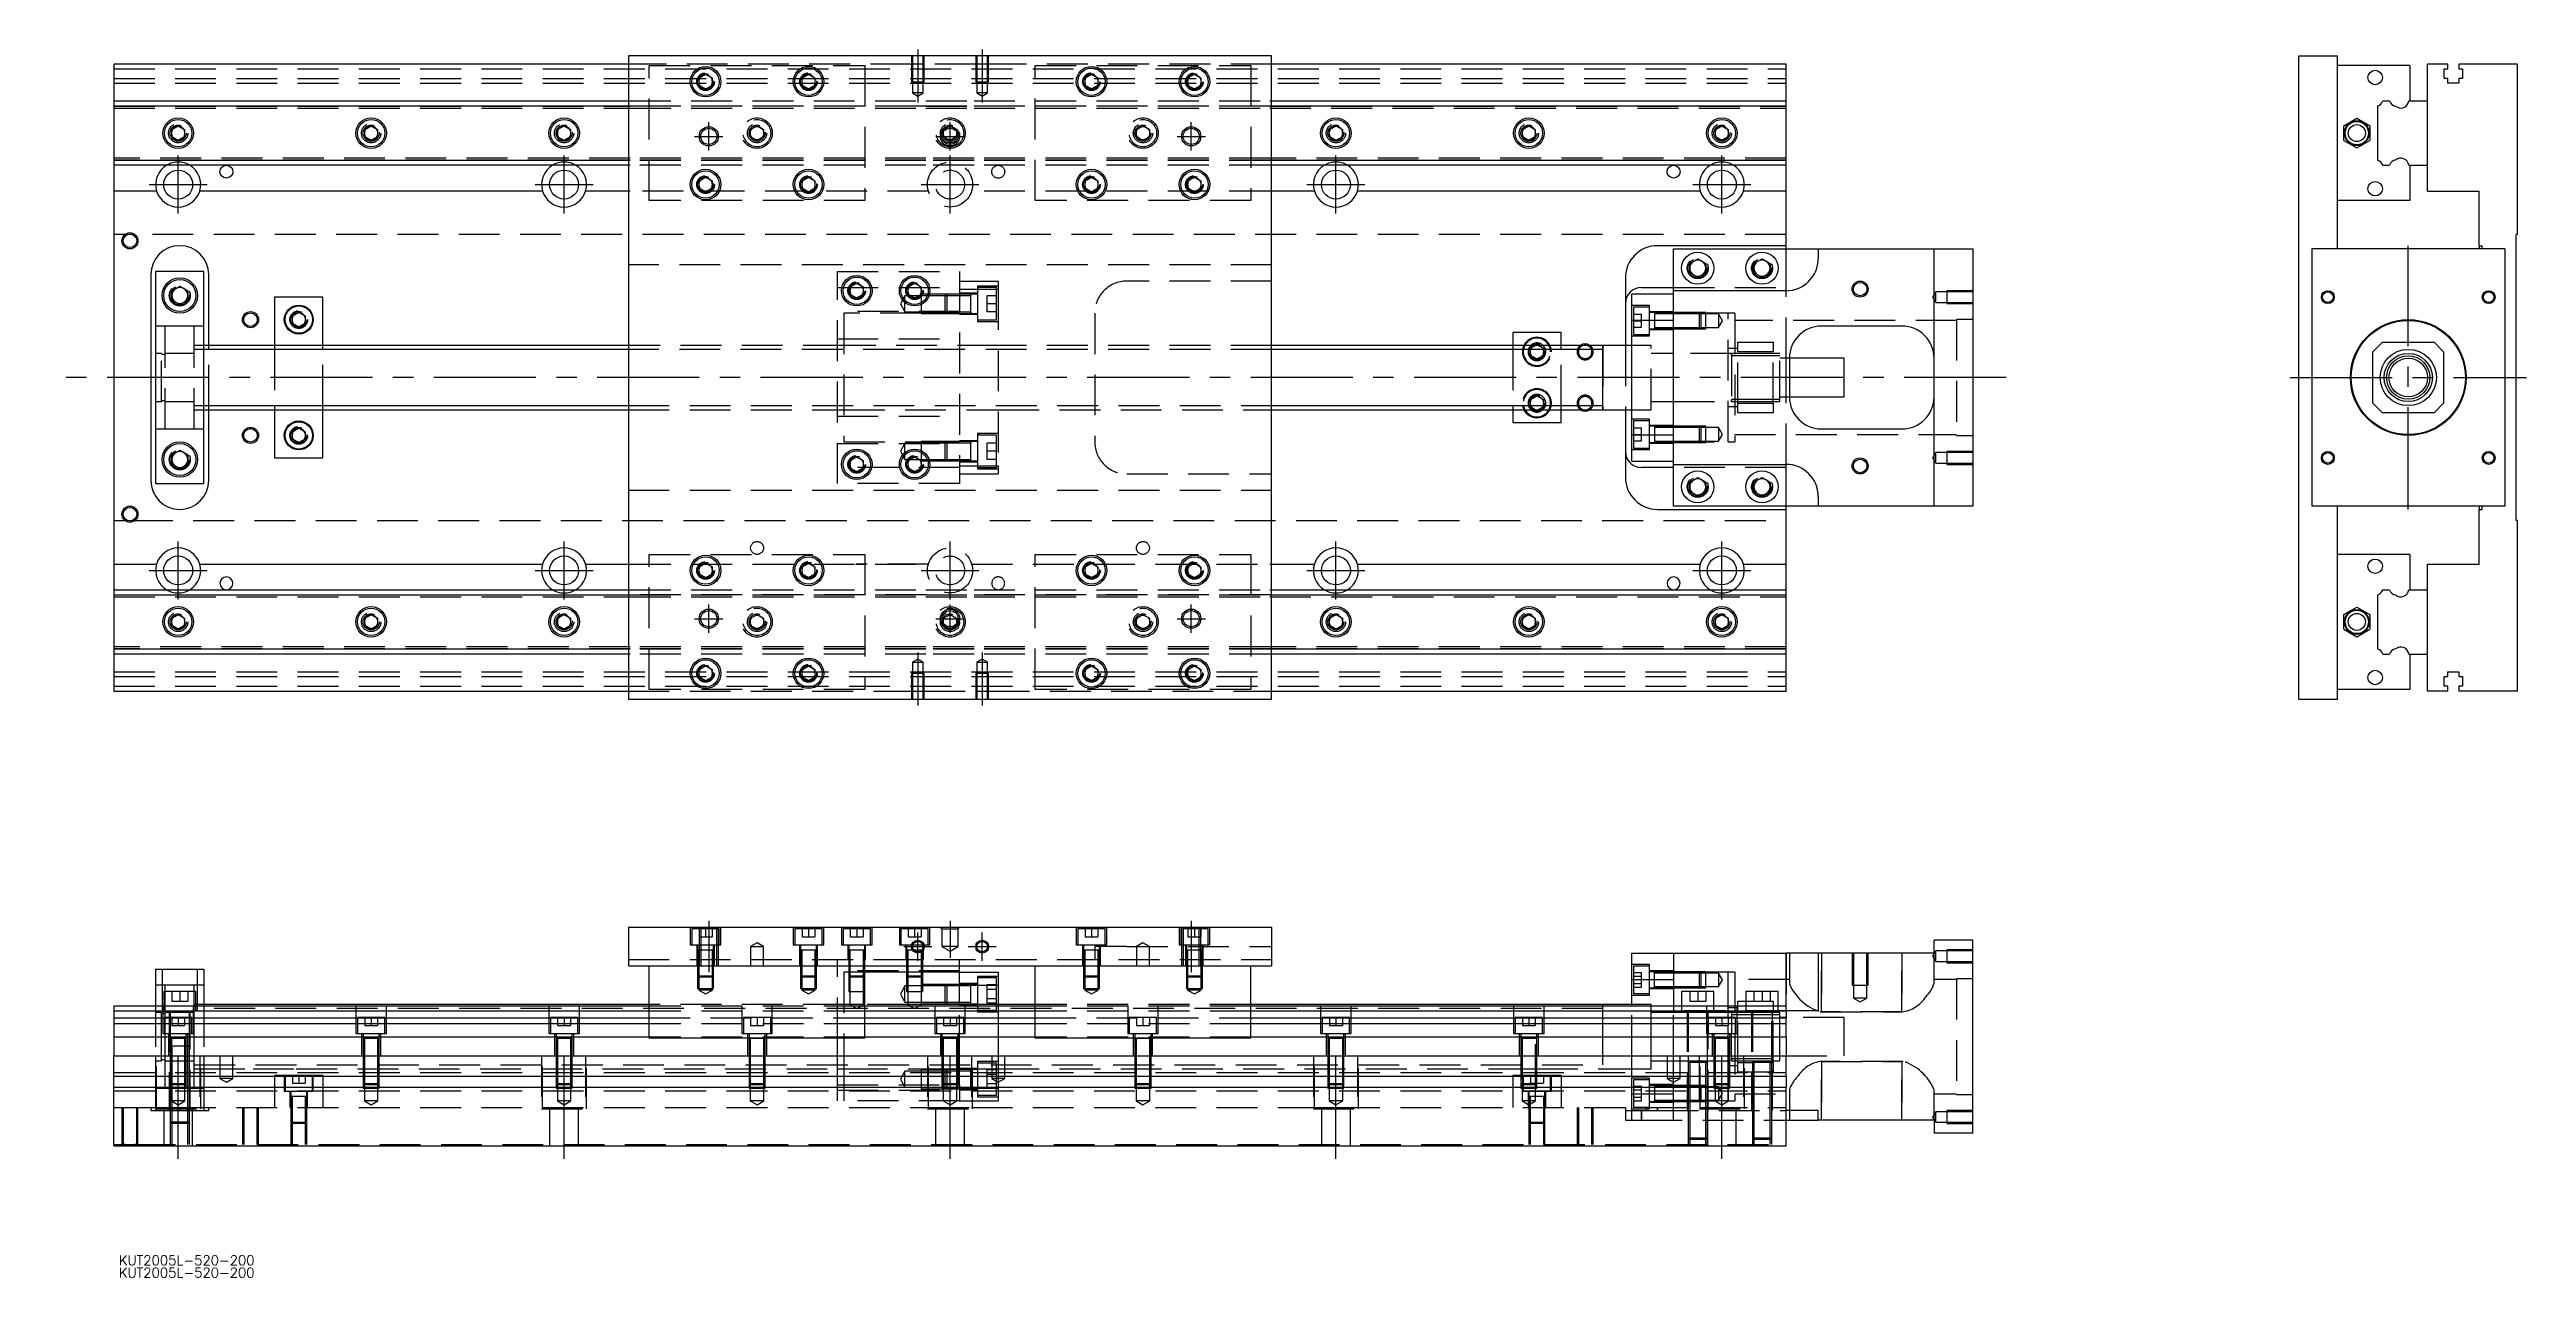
# Model space of a CAD drawing. Extents: x -20 to 750, y -280 to 102.
import ezdxf

# ---------------------------------------------------------------- set-up
doc = ezdxf.new("R2010")
doc.units = 0
doc.linetypes.add('CENTER', pattern=[50.8, 31.75, -6.35, 6.35, -6.35])
doc.linetypes.add('DASHED', pattern=[19.05, 12.7, -6.35])
doc.layers.get('0').update_dxf_attribs({"linetype": 'CONTINUOUS'})
doc.layers.add('CENTER', color=1, linetype='CENTER')
doc.styles.get("Standard").update_dxf_attribs({"font": 'txt.shx', "height": 3, "bigfont": 'bigfont.shx'})

# ---------------------------------------------------------------- blocks, each defined once
blk = doc.blocks.new('*U2')
at = {"color": 7, "linetype": 'CONTINUOUS'}
blk.add_text('KUT2005L-520-200', height=3, dxfattribs=at).set_placement((1.57, -279.88))
blk = doc.blocks.new('*U3')
at = {"color": 7, "linetype": 'CONTINUOUS'}
blk.add_text('KUT2005L-520-200', height=3, dxfattribs=at).set_placement((1.57, -276.05))

msp = doc.modelspace()

# ---------------------------------------------------------------- linework, layer by layer
at = {"color": 7, "linetype": 'CONTINUOUS'}
for p, q in [((0, 97.5), (0, 86)), ((160, 97.5), (0, 97.5)), ((360, 100), (160, 100)), ((160, 100), (160, -100)), ((182, 93.1547), (184, 94.309402)), ((182, 90.8453), (182, 93.1547)), ((184, 94.309402), (186, 93.1547)), ((186, 93.1547), (186, 90.8453)), ((214, 93.1547), (216, 94.309402)), ((214, 90.8453), (214, 93.1547)), ((216, 94.309402), (218, 93.1547)), ((218, 93.1547), (218, 90.8453)), ((302, 93.1547), (304, 94.309402)), ((302, 90.8453), (302, 93.1547)), ((304, 94.309402), (306, 93.1547)), ((306, 93.1547), (306, 90.8453)), ((334, 93.1547), (336, 94.309402)), ((334, 90.8453), (334, 93.1547)), ((336, 94.309402), (338, 93.1547)), ((338, 93.1547), (338, 90.8453)), ((360, -100), (360, 100)), ((520, 97.5), (360, 97.5)), ((520, 86), (520, 97.5)), ((679.45, -100), (679.45, 100)), ((679.45, 100), (691.45, 100)), ((691.45, 40), (691.45, 100)), ((713.95, 97), (691.45, 97)), ((713.95, 97), (713.95, 86)), ((719.45, 86), (719.45, 97.5)), ((725.75, 97.5), (719.45, 97.5)), ((724.6, 96), (725.75, 96)), ((724.6, 93), (724.6, 96)), ((725.75, 93), (724.6, 93)), ((725.75, 96), (725.75, 97.5)), ((725.75, 91.5), (725.75, 93)), ((729.15, 97.5), (729.15, 96)), ((747.45, 97.5), (729.15, 97.5)), ((729.15, 96), (730.3, 96)), ((729.15, 93), (729.15, 91.5)), ((730.3, 93), (729.15, 93)), ((730.3, 96), (730.3, 93)), ((747.45, 44.5), (747.45, 97.5)), ((0, 86), (0, 84.460392)), ((0, 86), (160, 86)), ((184, 89.690598), (182, 90.8453)), ((186, 90.8453), (184, 89.690598)), ((216, 89.690598), (214, 90.8453)), ((218, 90.8453), (216, 89.690598)), ((304, 89.690598), (302, 90.8453)), ((306, 90.8453), (304, 89.690598)), ((336, 89.690598), (334, 90.8453)), ((338, 90.8453), (336, 89.690598)), ((360, 86), (520, 86)), ((520, 84.460392), (520, 86)), ((705.489608, 86), (707.610392, 86)), ((713.631934, 86), (719.45, 86)), ((719.45, 66), (719.45, 86)), ((719.45, 66), (719.45, 86)), ((729.15, 91.5), (725.75, 91.5)), ((0, 84.460392), (0, 67.539608)), ((0, 84.460392), (160, 84.460392)), ((18, 77.1547), (20, 78.309402)), ((18, 74.8453), (18, 77.1547)), ((20, 78.309402), (22, 77.1547)), ((22, 77.1547), (22, 74.8453)), ((78, 77.1547), (80, 78.309402)), ((78, 74.8453), (78, 77.1547)), ((80, 78.309402), (82, 77.1547)), ((82, 77.1547), (82, 74.8453)), ((138, 77.1547), (140, 78.309402)), ((138, 74.8453), (138, 77.1547)), ((140, 78.309402), (142, 77.1547)), ((142, 77.1547), (142, 74.8453)), ((360, 84.460392), (520, 84.460392)), ((378, 77.1547), (380, 78.309402)), ((378, 74.8453), (378, 77.1547)), ((380, 78.309402), (382, 77.1547)), ((382, 77.1547), (382, 74.8453)), ((438, 77.1547), (440, 78.309402)), ((438, 74.8453), (438, 77.1547)), ((440, 78.309402), (442, 77.1547)), ((442, 77.1547), (442, 74.8453)), ((498, 77.1547), (500, 78.309402)), ((498, 74.8453), (498, 77.1547)), ((500, 78.309402), (502, 77.1547)), ((502, 77.1547), (502, 74.8453)), ((520, 67.539608), (520, 84.460392)), ((693.450002, 78.309401), (697.450002, 80.618802)), ((693.450002, 73.690599), (693.450002, 78.309401)), ((697.450002, 80.618802), (701.450002, 78.309401)), ((701.450002, 78.309401), (701.450002, 73.690599)), ((703.95, 67.539608), (703.95, 84.460392)), ((20, 73.690598), (18, 74.8453)), ((22, 74.8453), (20, 73.690598)), ((80, 73.690598), (78, 74.8453)), ((82, 74.8453), (80, 73.690598)), ((140, 73.690598), (138, 74.8453)), ((142, 74.8453), (140, 73.690598)), ((380, 73.690598), (378, 74.8453)), ((382, 74.8453), (380, 73.690598)), ((440, 73.690598), (438, 74.8453)), ((442, 74.8453), (440, 73.690598)), ((500, 73.690598), (498, 74.8453)), ((502, 74.8453), (500, 73.690598)), ((693.450002, 73.690599), (697.450002, 71.381198)), ((697.450002, 71.381198), (701.450002, 73.690599)), ((160, 67.539608), (0, 67.539608)), ((0, 67.539608), (0, 66)), ((160, 66), (0, 66)), ((0, 66), (0, 58)), ((182, 61.1547), (184, 62.309402)), ((184, 62.309402), (186, 61.1547)), ((214, 61.1547), (216, 62.309402)), ((216, 62.309402), (218, 61.1547)), ((302, 61.1547), (304, 62.309402)), ((304, 62.309402), (306, 61.1547)), ((334, 61.1547), (336, 62.309402)), ((336, 62.309402), (338, 61.1547)), ((520, 67.539608), (360, 67.539608)), ((520, 66), (360, 66)), ((520, 66), (520, 67.539608)), ((520, 58), (520, 66)), ((705.489608, 66), (707.610392, 66)), ((713.631934, 66), (719.45, 66)), ((713.95, 66), (713.95, 55)), ((719.45, 58), (719.45, 66)), ((13.291796, 58), (0, 58)), ((0, 58), (0, -58)), ((133.291796, 58), (26.708204, 58)), ((160, 58), (146.708204, 58)), ((182, 58.8453), (182, 61.1547)), ((184, 57.690598), (182, 58.8453)), ((186, 58.8453), (184, 57.690598)), ((186, 61.1547), (186, 58.8453)), ((214, 58.8453), (214, 61.1547)), ((216, 57.690598), (214, 58.8453)), ((218, 58.8453), (216, 57.690598)), ((218, 61.1547), (218, 58.8453)), ((302, 58.8453), (302, 61.1547)), ((304, 57.690598), (302, 58.8453)), ((306, 58.8453), (304, 57.690598)), ((306, 61.1547), (306, 58.8453)), ((334, 58.8453), (334, 61.1547)), ((336, 57.690598), (334, 58.8453)), ((338, 58.8453), (336, 57.690598)), ((338, 61.1547), (338, 58.8453)), ((373.291796, 58), (360, 58)), ((493.291796, 58), (386.708204, 58)), ((520, 58), (506.708204, 58)), ((520, 41), (520, 58)), ((713.95, 55), (691.45, 55)), ((719.45, 58), (735.45, 58)), ((735.45, 41), (735.45, 58)), ((520, 41), (480, 41)), ((485, 27), (485, 40)), ((485, 40), (530, 40)), ((520, 40), (520, 41)), ((530, 40), (530, 37)), ((530, 40), (566, 40)), ((566, -40), (566, 40)), ((566, 40), (578, 40)), ((578, 40), (578, -40)), ((683.45, 40), (683.45, -40)), ((743.45, 40), (683.45, 40)), ((735.45, 41), (736.45, 41)), ((735.45, 41), (735.45, 40)), ((736.45, 40), (736.45, 41)), ((743.45, 40), (743.45, -40)), ((747.45, 44.5), (746.95, 44.5)), ((746.95, -44.5), (746.95, 44.5)), ((11.5, 32), (11.5, -32)), ((28, 33), (13, 33)), ((13, 33), (13, -33)), ((28, -33), (28, 33)), ((29.5, 10), (29.5, 32)), ((470, 31), (470, 10)), ((490, 35.443376), (492.5, 36.886752)), ((490, 32.556624), (490, 35.443376)), ((492.5, 31.113248), (490, 32.556624)), ((492.5, 36.886752), (495, 35.443376)), ((495, 32.556624), (492.5, 31.113248)), ((495, 35.443376), (495, 32.556624)), ((510, 35.443376), (512.5, 36.886752)), ((510, 32.556624), (510, 35.443376)), ((512.5, 31.113248), (510, 32.556624)), ((512.5, 36.886752), (515, 35.443376)), ((515, 32.556624), (512.5, 31.113248)), ((515, 35.443376), (515, 32.556624)), ((18, 26.943376), (20.5, 28.386752)), ((18, 24.056624), (18, 26.943376)), ((20.5, 22.613248), (18, 24.056624)), ((20.5, 28.386752), (23, 26.943376)), ((23, 24.056624), (20.5, 22.613248)), ((23, 26.943376), (23, 24.056624)), ((50, 25), (50, 10)), ((65, 25), (50, 25)), ((65, 10), (65, 25)), ((229, 28.1547), (231, 29.309402)), ((229, 25.8453), (229, 28.1547)), ((231, 24.690598), (229, 25.8453)), ((231, 29.309402), (233, 28.1547)), ((233, 25.8453), (231, 24.690598)), ((233, 28.1547), (233, 25.8453)), ((247, 28.1547), (249, 29.309402)), ((247, 25.8453), (247, 28.1547)), ((249, 24.690598), (247, 25.8453)), ((249, 29.309402), (251, 28.1547)), ((251, 25.8453), (249, 24.690598)), ((251, 28.1547), (251, 25.8453)), ((472, 17.78342), (472, 26)), ((472, 26), (485, 26)), ((475, 28), (485, 28)), ((520, 27), (485, 27)), ((485, 17.78342), (485, 27)), ((55.5, 19.1547), (57.5, 20.309402)), ((55.5, 16.8453), (55.5, 19.1547)), ((57.5, 15.690598), (55.5, 16.8453)), ((57.5, 20.309402), (59.5, 19.1547)), ((59.5, 16.8453), (57.5, 15.690598)), ((59.5, 19.1547), (59.5, 16.8453)), ((266.5, 19.949668), (266.5, 19.950696)), ((472, -17.78342), (472, 17.78342)), ((472, 17.78342), (485, 17.78342)), ((485, -17.78342), (485, 17.78342)), ((485, -17.78342), (485, 17.78342)), ((556, 16), (531, 16)), ((160, 10), (28, 10)), ((463, 10), (360, 10)), ((435, 14), (435, 10)), ((450, 14), (435, 14)), ((441.964102, 10), (442.5, 10.309402)), ((442.5, 10.309402), (443.035898, 10)), ((450, 10), (450, 14)), ((463, -10), (463, 10)), ((472, 10), (463, 10)), ((705.45, 11), (702.45, 8)), ((702.45, -8), (702.45, 8)), ((705.45, 11), (721.45, 11)), ((724.45, 8), (721.45, 11)), ((724.45, 8), (724.45, -8)), ((521, 6), (521, -6)), ((538, 6), (521, 6)), ((538, -6), (538, 6)), ((521, -6), (538, -6)), ((28, -10), (160, -10)), ((29.5, -32), (29.5, -10)), ((50, -10), (50, -25)), ((65, -25), (65, -10)), ((360, -10), (463, -10)), ((435, -10), (435, -14)), ((435, -14), (450, -14)), ((442.5, -10.309402), (441.964102, -10)), ((443.035898, -10), (442.5, -10.309402)), ((450, -14), (450, -10)), ((463, -10), (472, -10)), ((470, -10), (470, -31)), ((702.45, -8), (705.45, -11)), ((721.45, -11), (705.45, -11)), ((721.45, -11), (724.45, -8)), ((18, -24.056624), (20.5, -22.613248)), ((20.5, -22.613248), (23, -24.056624)), ((55.5, -16.8453), (57.5, -15.690598)), ((55.5, -19.1547), (55.5, -16.8453)), ((57.5, -20.309402), (55.5, -19.1547)), ((57.5, -15.690598), (59.5, -16.8453)), ((59.5, -19.1547), (57.5, -20.309402)), ((59.5, -16.8453), (59.5, -19.1547)), ((472, -17.78342), (485, -17.78342)), ((472, -26), (472, -17.78342)), ((485, -27), (485, -17.78342)), ((531, -16), (556, -16)), ((18, -26.943376), (18, -24.056624)), ((20.5, -28.386752), (18, -26.943376)), ((23, -26.943376), (20.5, -28.386752)), ((23, -24.056624), (23, -26.943376)), ((50, -25), (65, -25)), ((229, -25.8453), (231, -24.690598)), ((229, -28.1547), (229, -25.8453)), ((231, -29.309402), (229, -28.1547)), ((231, -24.690598), (233, -25.8453)), ((233, -28.1547), (231, -29.309402)), ((233, -25.8453), (233, -28.1547)), ((247, -25.8453), (249, -24.690598)), ((247, -28.1547), (247, -25.8453)), ((249, -29.309402), (247, -28.1547)), ((249, -24.690598), (251, -25.8453)), ((251, -28.1547), (249, -29.309402)), ((251, -25.8453), (251, -28.1547)), ((266.5, -25.949678), (266.5, -25.94865)), ((472, -26), (485, -26)), ((485, -28), (475, -28)), ((485, -27), (520, -27)), ((485, -40), (485, -27)), ((686.55, -24.499994), (686.55, -24.500852)), ((13, -33), (28, -33)), ((490, -32.556624), (492.5, -31.113248)), ((490, -35.443376), (490, -32.556624)), ((492.5, -36.886752), (490, -35.443376)), ((492.5, -31.113248), (495, -32.556624)), ((495, -35.443376), (492.5, -36.886752)), ((495, -32.556624), (495, -35.443376)), ((510, -32.556624), (512.5, -31.113248)), ((510, -35.443376), (510, -32.556624)), ((512.5, -36.886752), (510, -35.443376)), ((512.5, -31.113248), (515, -32.556624)), ((515, -35.443376), (512.5, -36.886752)), ((515, -32.556624), (515, -35.443376)), ((530, -37), (530, -40)), ((480, -41), (520, -41)), ((530, -40), (485, -40)), ((520, -41), (520, -40)), ((520, -58), (520, -41)), ((566, -40), (530, -40)), ((578, -40), (566, -40)), ((743.45, -40), (683.45, -40)), ((691.45, -100), (691.45, -40)), ((735.45, -40), (735.45, -41)), ((735.45, -41), (736.45, -41)), ((735.45, -58), (735.45, -41)), ((736.45, -41), (736.45, -40)), ((747.45, -44.5), (746.95, -44.5)), ((747.45, -97.5), (747.45, -44.5)), ((0, -58), (0, -66)), ((0, -58), (13.291796, -58)), ((26.708204, -58), (133.291796, -58)), ((146.708204, -58), (160, -58)), ((182, -58.8453), (184, -57.690598)), ((182, -61.1547), (182, -58.8453)), ((184, -62.309402), (182, -61.1547)), ((184, -57.690598), (186, -58.8453)), ((186, -61.1547), (184, -62.309402)), ((186, -58.8453), (186, -61.1547)), ((214, -58.8453), (216, -57.690598)), ((214, -61.1547), (214, -58.8453)), ((216, -62.309402), (214, -61.1547)), ((216, -57.690598), (218, -58.8453)), ((218, -61.1547), (216, -62.309402)), ((218, -58.8453), (218, -61.1547)), ((302, -58.8453), (304, -57.690598)), ((302, -61.1547), (302, -58.8453)), ((304, -62.309402), (302, -61.1547)), ((304, -57.690598), (306, -58.8453)), ((306, -61.1547), (304, -62.309402)), ((306, -58.8453), (306, -61.1547)), ((334, -58.8453), (336, -57.690598)), ((334, -61.1547), (334, -58.8453)), ((336, -62.309402), (334, -61.1547)), ((336, -57.690598), (338, -58.8453)), ((338, -61.1547), (336, -62.309402)), ((338, -58.8453), (338, -61.1547)), ((360, -58), (373.291796, -58)), ((386.708204, -58), (493.291796, -58)), ((506.708204, -58), (520, -58)), ((520, -66), (520, -58)), ((713.95, -55), (691.45, -55)), ((713.95, -55), (713.95, -66)), ((719.45, -66), (719.45, -58)), ((719.45, -58), (735.45, -58)), ((0, -66), (0, -67.539608)), ((0, -66), (160, -66)), ((0, -67.539608), (0, -84.460392)), ((0, -67.539608), (160, -67.539608)), ((360, -66), (520, -66)), ((360, -67.539608), (520, -67.539608)), ((520, -67.539608), (520, -66)), ((520, -84.460392), (520, -67.539608)), ((703.95, -84.460392), (703.95, -67.539608)), ((705.489608, -66), (707.610392, -66)), ((713.631934, -66), (719.45, -66)), ((719.45, -86), (719.45, -66)), ((719.45, -86), (719.45, -66)), ((18, -74.8453), (20, -73.690598)), ((18, -77.1547), (18, -74.8453)), ((20, -73.690598), (22, -74.8453)), ((22, -74.8453), (22, -77.1547)), ((78, -74.8453), (80, -73.690598)), ((78, -77.1547), (78, -74.8453)), ((80, -73.690598), (82, -74.8453)), ((82, -74.8453), (82, -77.1547)), ((138, -74.8453), (140, -73.690598)), ((138, -77.1547), (138, -74.8453)), ((140, -73.690598), (142, -74.8453)), ((142, -74.8453), (142, -77.1547)), ((378, -74.8453), (380, -73.690598)), ((378, -77.1547), (378, -74.8453)), ((380, -73.690598), (382, -74.8453)), ((382, -74.8453), (382, -77.1547)), ((438, -74.8453), (440, -73.690598)), ((438, -77.1547), (438, -74.8453)), ((440, -73.690598), (442, -74.8453)), ((442, -74.8453), (442, -77.1547)), ((498, -74.8453), (500, -73.690598)), ((498, -77.1547), (498, -74.8453)), ((500, -73.690598), (502, -74.8453)), ((502, -74.8453), (502, -77.1547)), ((693.450002, -73.690599), (697.450002, -71.381198)), ((693.450002, -78.309401), (693.450002, -73.690599)), ((697.450002, -71.381198), (701.450002, -73.690599)), ((701.450002, -73.690599), (701.450002, -78.309401)), ((0, -84.460392), (0, -86)), ((160, -84.460392), (0, -84.460392)), ((20, -78.309402), (18, -77.1547)), ((22, -77.1547), (20, -78.309402)), ((80, -78.309402), (78, -77.1547)), ((82, -77.1547), (80, -78.309402)), ((140, -78.309402), (138, -77.1547)), ((142, -77.1547), (140, -78.309402)), ((520, -84.460392), (360, -84.460392)), ((380, -78.309402), (378, -77.1547)), ((382, -77.1547), (380, -78.309402)), ((440, -78.309402), (438, -77.1547)), ((442, -77.1547), (440, -78.309402)), ((500, -78.309402), (498, -77.1547)), ((502, -77.1547), (500, -78.309402)), ((520, -86), (520, -84.460392)), ((693.450002, -78.309401), (697.450002, -80.618802)), ((697.450002, -80.618802), (701.450002, -78.309401)), ((160, -86), (0, -86)), ((0, -86), (0, -97.5)), ((182, -90.8453), (184, -89.690598)), ((182, -93.1547), (182, -90.8453)), ((184, -89.690598), (186, -90.8453)), ((186, -90.8453), (186, -93.1547)), ((214, -90.8453), (216, -89.690598)), ((214, -93.1547), (214, -90.8453)), ((216, -89.690598), (218, -90.8453)), ((218, -90.8453), (218, -93.1547)), ((302, -90.8453), (304, -89.690598)), ((302, -93.1547), (302, -90.8453)), ((304, -89.690598), (306, -90.8453)), ((306, -90.8453), (306, -93.1547)), ((334, -90.8453), (336, -89.690598)), ((334, -93.1547), (334, -90.8453)), ((336, -89.690598), (338, -90.8453)), ((338, -90.8453), (338, -93.1547)), ((520, -86), (360, -86)), ((520, -97.5), (520, -86)), ((705.489608, -86), (707.610392, -86)), ((713.631934, -86), (719.45, -86)), ((713.95, -86), (713.95, -97)), ((719.45, -97.5), (719.45, -86)), ((725.75, -91.5), (729.15, -91.5)), ((725.75, -93), (725.75, -91.5)), ((729.15, -91.5), (729.15, -93)), ((0, -97.5), (160, -97.5)), ((160, -100), (360, -100)), ((184, -94.309402), (182, -93.1547)), ((186, -93.1547), (184, -94.309402)), ((216, -94.309402), (214, -93.1547)), ((218, -93.1547), (216, -94.309402)), ((304, -94.309402), (302, -93.1547)), ((306, -93.1547), (304, -94.309402)), ((336, -94.309402), (334, -93.1547)), ((338, -93.1547), (336, -94.309402)), ((360, -97.5), (520, -97.5)), ((679.45, -100), (691.45, -100)), ((713.95, -97), (691.45, -97)), ((725.75, -97.5), (719.45, -97.5)), ((724.6, -93), (725.75, -93)), ((724.6, -96), (724.6, -93)), ((725.75, -96), (724.6, -96)), ((725.75, -97.5), (725.75, -96)), ((729.15, -93), (730.3, -93)), ((729.15, -96), (729.15, -97.5)), ((730.3, -96), (729.15, -96)), ((747.45, -97.5), (729.15, -97.5)), ((730.3, -93), (730.3, -96)), ((160, -170.98), (160, -182.98)), ((160, -170.98), (360, -170.98)), ((360, -170.98), (360, -182.98)), ((566, -178.98), (566, -174.98)), ((578, -174.98), (566, -174.98)), ((578, -234.98), (578, -174.98)), ((13, -183.98), (28, -183.98)), ((13, -183.98), (13, -195.48)), ((28, -183.98), (28, -195.48)), ((160, -182.98), (360, -182.98)), ((166.5, -205.48), (166.5, -182.98)), ((233.5, -205.48), (233.5, -182.98)), ((251.500006, -178.08), (251.229838, -178.08)), ((263, -195.48), (263, -182.98)), ((286.5, -205.48), (286.5, -182.98)), ((353.5, -205.48), (353.5, -182.98)), ((472, -187.19658), (472, -178.98)), ((472, -178.98), (485, -178.98)), ((479.1, -184.802326), (479.1, -184.803182)), ((485, -178.98), (520, -178.98)), ((485, -178.98), (485, -195.48)), ((520, -195.48), (520, -178.98)), ((530, -178.98), (520, -178.98)), ((530, -178.98), (530, -196.98)), ((566, -178.98), (530, -178.98)), ((263, -184.98), (275, -184.98)), ((275, -184.98), (275, -195.48)), ((472, -187.19658), (485, -187.19658)), ((472, -195.48), (472, -187.19658)), ((497.5, -190.98), (487.5, -190.98)), ((487.5, -190.98), (487.5, -195.48)), ((497.5, -195.48), (497.5, -190.98)), ((517.5, -190.98), (507.5, -190.98)), ((507.5, -190.98), (507.5, -195.48)), ((517.5, -195.48), (517.5, -190.98)), ((0, -195.48), (0, -197.019608)), ((166.5, -195.48), (0, -195.48)), ((166.5, -197.019608), (0, -197.019608)), ((0, -197.019608), (0, -199.140392)), ((0, -199.140392), (166.5, -199.140392)), ((0, -199.140392), (0, -201.050532)), ((166.5, -194.98), (28, -194.98)), ((286.5, -195.48), (233.5, -195.48)), ((286.5, -197.019608), (233.5, -197.019608)), ((233.5, -199.140392), (286.5, -199.140392)), ((286.5, -194.98), (275, -194.98)), ((463, -194.98), (353.5, -194.98)), ((520, -195.48), (353.5, -195.48)), ((520, -197.019608), (353.5, -197.019608)), ((353.5, -199.140392), (520, -199.140392)), ((463, -194.98), (462.995, -194.98)), ((463, -194.979994), (463, -195.48)), ((463, -194.980502), (463, -194.98)), ((463.005, -194.98), (463, -194.98)), ((472, -194.98), (463, -194.98)), ((463, -195.477168), (463, -194.980502)), ((520, -197.019608), (520, -195.48)), ((530, -196.98), (520, -196.98)), ((520, -197.019608), (520, -199.140392)), ((520, -201.050532), (520, -199.140392)), ((166.5, -201.050532), (0, -201.050532)), ((0, -201.050532), (0, -205.161934)), ((0, -205.161934), (0, -210.98)), ((166.5, -205.161934), (0, -205.161934)), ((233.5, -205.48), (166.5, -205.48)), ((286.5, -201.050532), (233.5, -201.050532)), ((286.5, -205.161934), (233.5, -205.161934)), ((353.5, -205.48), (286.5, -205.48)), ((520, -201.050532), (353.5, -201.050532)), ((520, -205.161934), (353.5, -205.161934)), ((520, -205.161934), (520, -201.050532)), ((520, -205.161934), (520, -210.98)), ((0, -210.98), (520, -210.98)), ((0, -217.28), (0, -210.98)), ((17.9, -207.98), (17.499994, -207.98)), ((23, -217.28), (23, -210.98002)), ((515.500006, -212.98), (509.499994, -212.98)), ((510, -212.98), (510, -220.68)), ((515, -220.68), (515, -212.98)), ((520, -217.28), (520, -210.98)), ((0, -217.28), (520, -217.28)), ((0, -220.68), (0, -217.28)), ((0, -220.68), (520, -220.68)), ((0, -238.98), (0, -220.68)), ((18, -220.68), (18, -220.98)), ((22.1, -219.98), (22.1, -217.28)), ((479.1, -220.157664), (479.1, -220.55767)), ((479.1, -220.55767), (479.1, -220.68)), ((479.1, -222.515624), (479.1, -222.799714)), ((510, -220.68), (510, -227.97998)), ((515, -227.97998), (515, -220.68)), ((520, -217.28), (520, -220.68)), ((520, -238.98), (520, -220.68)), ((479.1, -224.75767), (479.1, -225.157674)), ((510, -227.98), (510, -236.98)), ((515, -236.98), (515, -227.98)), ((530, -227.98), (520, -227.98)), ((520, -230.98), (530, -230.98)), ((530, -230.98), (530, -227.98)), ((566, -230.98), (530, -230.98)), ((566, -230.98), (566, -234.98)), ((578, -234.98), (566, -234.98)), ((0, -238.98), (520, -238.98))]:
    msp.add_line(p, q, dxfattribs=at)
at = {"color": 3, "linetype": 'DASHED'}
for p, q in [((0, 96), (520, 96)), ((0, 93), (520, 93)), ((248.000006, 97.5), (160, 97.5)), ((166.5, 97), (233.5, 97)), ((166.5, 55), (166.5, 97)), ((233.5, 97), (233.5, 55)), ((248.000006, 100), (248.000006, 92)), ((251.999994, 97.5), (248.000006, 97.5)), ((248.35, 100), (248.35, 92)), ((251.65, 92), (251.65, 100)), ((251.999994, 92), (251.999994, 100)), ((268.000006, 97.5), (251.999994, 97.5)), ((268.000006, 100), (268.000006, 92)), ((271.999994, 97.5), (268.000006, 97.5)), ((268.35, 100), (268.35, 92)), ((271.65, 92), (271.65, 100)), ((271.999994, 92), (271.999994, 100)), ((360, 97.5), (271.999994, 97.5)), ((286.5, 97), (353.5, 97)), ((286.5, 55), (286.5, 97)), ((353.5, 97), (353.5, 55)), ((0, 91.5), (520, 91.5)), ((160, 86), (160.5, 86)), ((160.5, 86), (252.5, 86)), ((186.483582, 92.286038), (186.5, 92)), ((218.483582, 92.286038), (218.5, 92)), ((248.000006, 92), (251.999994, 92)), ((248.35, 92), (248.35, 88.5)), ((251.65, 88.5), (248.35, 88.5)), ((248.35, 88.5), (250, 87.547372)), ((250, 87.547372), (251.65, 88.5)), ((251.65, 88.5), (251.65, 92)), ((252.5, 86), (267.5, 86)), ((267.5, 86), (359.5, 86)), ((268.000006, 92), (271.999994, 92)), ((268.35, 92), (268.35, 88.5)), ((271.65, 88.5), (268.35, 88.5)), ((268.35, 88.5), (270, 87.547372)), ((270, 87.547372), (271.65, 88.5)), ((271.65, 88.5), (271.65, 92)), ((301.5, 92), (301.518502, 92.303588)), ((333.5, 92), (333.512884, 92.253488)), ((359.5, 86), (360, 86)), ((0, 84.403994), (160.5, 84.403994)), ((0, 83.8), (160.5, 83.8)), ((160, 84.460392), (160.5, 84.460392)), ((160.5, 84.460392), (252.5, 84.460392)), ((252.5, 84.403994), (160.5, 84.403994)), ((160.5, 83.8), (252.5, 83.8)), ((198, 77.1547), (200, 78.309402)), ((198, 74.8453), (198, 77.1547)), ((200, 78.309402), (202, 77.1547)), ((202, 77.1547), (202, 74.8453)), ((252.5, 84.460392), (267.5, 84.460392)), ((252.5, 84.403994), (267.5, 84.403994)), ((252.5, 83.8), (267.5, 83.8)), ((258, 77.1547), (260, 78.309402)), ((258, 74.8453), (258, 77.1547)), ((260, 78.309402), (262, 77.1547)), ((262, 77.1547), (262, 74.8453)), ((267.5, 84.460392), (359.5, 84.460392)), ((359.5, 84.403994), (267.5, 84.403994)), ((267.5, 83.8), (359.5, 83.8)), ((318, 77.1547), (320, 78.309402)), ((318, 74.8453), (318, 77.1547)), ((320, 78.309402), (322, 77.1547)), ((322, 77.1547), (322, 74.8453)), ((359.5, 84.460392), (360, 84.460392)), ((359.5, 84.403994), (520, 84.403994)), ((359.5, 83.8), (520, 83.8)), ((17.5, 76), (17.534018, 76.411016)), ((82.483582, 76.286038), (82.5, 76)), ((142.483582, 76.286038), (142.5, 76)), ((200, 73.690598), (198, 74.8453)), ((202, 74.8453), (200, 73.690598)), ((202.483582, 76.286038), (202.5, 76)), ((260, 73.690598), (258, 74.8453)), ((262, 74.8453), (260, 73.690598)), ((262.483582, 76.286038), (262.5, 76)), ((317.5, 76), (317.534018, 76.411016)), ((320, 73.690598), (318, 74.8453)), ((322, 74.8453), (320, 73.690598)), ((382.483582, 76.286038), (382.5, 76)), ((437.5, 76), (437.534018, 76.411016)), ((502.483582, 76.286038), (502.5, 76)), ((160.5, 68.2), (0, 68.2)), ((160.5, 67.596006), (0, 67.596006)), ((160.5, 67.539608), (160, 67.539608)), ((160.5, 66), (160, 66)), ((252.5, 68.2), (160.5, 68.2)), ((252.5, 67.596006), (160.5, 67.596006)), ((252.5, 67.539608), (160.5, 67.539608)), ((252.5, 66), (160.5, 66)), ((267.5, 68.2), (252.5, 68.2)), ((267.5, 67.596006), (252.5, 67.596006)), ((267.5, 67.539608), (252.5, 67.539608)), ((267.5, 66), (252.5, 66)), ((359.5, 68.2), (267.5, 68.2)), ((359.5, 67.596006), (267.5, 67.596006)), ((359.5, 67.539608), (267.5, 67.539608)), ((359.5, 66), (267.5, 66)), ((520, 68.2), (359.5, 68.2)), ((520, 67.596006), (359.5, 67.596006)), ((360, 67.539608), (359.5, 67.539608)), ((360, 66), (359.5, 66)), ((160.5, 58), (160, 58)), ((253.291796, 58), (160.5, 58)), ((233.5, 55), (166.5, 55)), ((186.483582, 60.286038), (186.5, 60)), ((218.483582, 60.286038), (218.5, 60)), ((359.5, 58), (266.708204, 58)), ((353.5, 55), (286.5, 55)), ((301.5, 60), (301.518502, 60.303588)), ((333.5, 60), (333.512884, 60.253488)), ((360, 58), (359.5, 58)), ((4.359688, 44.5), (0, 44.5)), ((520, 44.5), (5.640312, 44.5)), ((520, 28), (520, 40)), ((360, 35), (160, 35)), ((225, -33), (225, 33)), ((225, 33), (263, 33)), ((263, 33), (263, -33)), ((495.477798, 34.364306), (495.5, 34)), ((515.477798, 34.364306), (515.5, 34)), ((23.477798, 25.864306), (23.5, 25.5)), ((225, 28), (263, 28)), ((228.5, 27), (228.518502, 27.303588)), ((246, 25.449674), (244.556624, 22.949674)), ((246, 20.449674), (246, 25.449674)), ((247.583494, 25.449674), (246, 25.449674)), ((247.59475, 25.439464), (247.583494, 25.449674)), ((250.416436, 25.449674), (247.583494, 25.449674)), ((250.416506, 25.449674), (250.32061, 25.367214)), ((251, 25.449674), (250.416436, 25.449674)), ((251.268656, 25.949668), (251, 25.949668)), ((251, 25.8453), (251, 25.5)), ((251, 25.5), (251, 25.112542)), ((258.49998, 25.449674), (251, 25.449674)), ((251, 25.112542), (251, 23.25)), ((251, 23.25), (251, 22.691578)), ((251.541516, 25.949668), (251.268656, 25.949668)), ((251.483582, 27.286038), (251.5, 27)), ((253.118168, 25.949668), (251.541516, 25.949668)), ((253.632418, 25.949668), (253.118168, 25.949668)), ((258.99998, 25.949668), (253.632418, 25.949668)), ((259, 25.949674), (258.5, 25.449674)), ((258.5, 20.449674), (258.5, 25.449674)), ((263, 25.449674), (258.5, 25.449674)), ((263, 25.949668), (258.999994, 25.949668)), ((259, 25.949674), (259, 19.949674)), ((263, 25.949674), (259, 25.949674)), ((263, 30), (275, 30)), ((263, 27.495454), (275, 27.495454)), ((268.5, 26.249674), (263, 26.249674)), ((266.505, 25.949674), (263.00002, 25.949674)), ((266.5, 25.449674), (263.00002, 25.449674)), ((268.5, 25.949674), (266.495, 25.949674)), ((266.5, 25.599876), (266.5, 25.949674)), ((266.5, 25.949674), (266.5, 25.599876)), ((266.5, 20.29947), (266.5, 25.599876)), ((268.5, 28.449674), (268.5, 17.449674)), ((275, 28.449674), (268.5, 28.449674)), ((274.5, 27.949674), (268.5, 27.949674)), ((271.5, 25.449674), (271.5, 22.949674)), ((274.5, 25.449674), (271.5, 25.449674)), ((274.5, 17.949674), (274.5, 27.949674)), ((275, 30), (275, 27.495454)), ((275, 27.495454), (275, -27.495454)), ((360, 30), (315, 30)), ((485, 28), (520, 28)), ((485, 17.78342), (485, 26)), ((520, 27), (520, 28)), ((520, 6), (520, 27)), ((566.5, 26.65), (565.547372, 25)), ((565.547372, 25), (566.5, 23.35)), ((566.5, 23.35), (566.5, 26.65)), ((570, 26.65), (566.5, 26.65)), ((566.5, 23.35), (570, 23.35)), ((570, 26.999994), (570, 23.000006)), ((578, 26.999994), (570, 26.999994)), ((578, 26.65), (570, 26.65)), ((570, 23.35), (578, 23.35)), ((16, 16), (13, 16)), ((16, -16), (16, 16)), ((25, 16), (16, 16)), ((25, -16), (25, 16)), ((28, 16), (25, 16)), ((55, 18), (55.012884, 18.253488)), ((263, 20.5), (225, 20.5)), ((227, 20), (227, -20)), ((251, 20), (227, 20)), ((244.556624, 22.949674), (246, 20.449674)), ((246, 20.449674), (251, 20.449674)), ((251, 22.691578), (251, 19.949678)), ((251, 20.449674), (258.49998, 20.449674)), ((258.949674, 20), (251, 20)), ((251, 19.949678), (258.99998, 19.949678)), ((258.5, 20.449674), (263, 20.449674)), ((258.5, 20.449674), (259, 19.949674)), ((263, 20), (258.949674, 20)), ((258.999994, 19.949678), (263, 19.949678)), ((259, 19.949674), (263, 19.949674)), ((263, 19.649674), (268.5, 19.649674)), ((263.00002, 20.449674), (266.5, 20.449674)), ((263.00002, 19.949674), (266.505, 19.949674)), ((266.495, 19.949674), (268.5, 19.949674)), ((266.5, 19.949674), (266.5, 20.29947)), ((266.5, 20.29947), (266.5, 19.949674)), ((268.5, 17.949674), (274.5, 17.949674)), ((268.5, 17.449674), (275, 17.449674)), ((274.5, 22.949674), (271.5, 22.949674)), ((271.5, 22.949674), (271.5, 20.449674)), ((274.5, 20.449674), (271.5, 20.449674)), ((305, 20), (305, -20)), ((477.5, 22.42767), (472, 22.42767)), ((472.5, 21.92767), (472.5, 13.42767)), ((477.5, 21.92767), (472.5, 21.92767)), ((472.5, 19.67767), (475, 19.67767)), ((472.5, 17.67767), (475, 17.67767)), ((472.5, 15.67767), (475, 15.67767)), ((475, 17.67767), (475, 19.67767)), ((475, 15.67767), (475, 17.67767)), ((477.5, 12.92767), (477.5, 22.42767)), ((485, 20.42767), (477.5, 20.42767)), ((479.1, 20.17767), (477.5, 20.17767)), ((479.1, 20.17767), (479.095, 20.17767)), ((479.1, 20.17767), (479.1, 19.92022)), ((479.105, 20.17767), (479.1, 20.17767)), ((484.99998, 20.17767), (479.1, 20.17767)), ((479.1, 19.92022), (479.1, 15.435068)), ((484.99998, 19.77767), (479.1, 19.77767)), ((479.1, 15.57767), (484.99998, 15.57767)), ((479.1, 15.435068), (479.1, 15.17767)), ((493.1, 20.17767), (485, 20.17767)), ((493.1, 20.177664), (485, 20.177664)), ((502, 20), (485, 20)), ((493.5, 19.77767), (485, 19.77767)), ((485, 15.57767), (493.5, 15.57767)), ((493.1, 15.17767), (493.1, 20.17767)), ((493.5, 19.77767), (493.1, 20.17767)), ((493.1, 15.17767), (493.5, 15.57767)), ((495, 20.177664), (493.10002, 20.177664)), ((493.5, 19.77767), (493.5, 15.57767)), ((495, 19.77767), (493.50002, 19.77767)), ((493.50002, 15.57767), (495, 15.57767)), ((495, 15.177674), (495, 20.177664)), ((499, 19.77767), (495, 19.77767)), ((495, 15.57767), (499, 15.57767)), ((499, 19.77767), (499, 15.57767)), ((500.212436, 17.67767), (499, 19.77767)), ((499, 15.57767), (500.212436, 17.67767)), ((502, -20), (502, 20)), ((504, 20), (502, 20)), ((504, 20), (504, -20)), ((573, 17.75), (504, 17.75)), ((570, 23.000006), (578, 23.000006)), ((573, 18), (573, -18)), ((578, 18), (573, 18)), ((28, 10), (25, 10)), ((28, 8.75), (25, 8.75)), ((29.5, 8.75), (29.5, 10)), ((29.5, -8.75), (29.5, 8.75)), ((50, 10), (50, 8.75)), ((50, 8.75), (50, -8.75)), ((65, 8.75), (65, 10)), ((65, -8.75), (65, 8.75)), ((227, 10), (160, 10)), ((360, 8.75), (160, 8.75)), ((225, 12), (263, 12)), ((275, 10), (227, 10)), ((360, 10), (275, 10)), ((435, 10), (435, 8.75)), ((435, 8.75), (435, -8.75)), ((440.5, 9.1547), (441.964102, 10)), ((440.5, 8.75), (440.5, 9.1547)), ((440.5, 6.8453), (440.5, 8.75)), ((443.035898, 10), (444.5, 9.1547)), ((444.5, 9.1547), (444.5, 8.75)), ((444.5, 8.75), (444.5, 6.8453)), ((444.983582, 8.286038), (445, 8)), ((450, 8.75), (450, 10)), ((450, -8.75), (450, 8.75)), ((463, 10), (462.995, 10)), ((463, 10.000006), (463, -10.000006)), ((463.005, 10), (463, 10)), ((470, 10), (470, -10)), ((472, 12.92767), (477.5, 12.92767)), ((478, 10), (472, 10)), ((472.5, 13.42767), (477.5, 13.42767)), ((477.5, 15.17767), (479.1, 15.17767)), ((477.5, 14.92767), (485, 14.92767)), ((478, -10), (478, 10)), ((479.095, 15.17767), (479.1, 15.17767)), ((479.1, 15.17767), (479.105, 15.17767)), ((479.1, 15.17767), (484.99998, 15.17767)), ((485, 15.177674), (493.1, 15.177674)), ((485, 15.17767), (493.1, 15.17767)), ((493.10002, 15.177674), (495, 15.177674)), ((505, 9), (502, 9)), ((505, 11), (516, 11)), ((505, 8), (505, 11)), ((516, 8), (505, 8)), ((505, -8), (505, 8)), ((516, 11), (516, 8)), ((516, -8), (516, 8)), ((14.85, 7.5), (13, 7.5)), ((14.85, -7.5), (14.85, 7.5)), ((16, 7.15), (14.85, 7.15)), ((25, 7.5), (16, 7.5)), ((442.5, 5.690598), (440.5, 6.8453)), ((444.5, 6.8453), (442.5, 5.690598)), ((485, 7.5), (478, 7.5)), ((503.005, 7.5), (485, 7.5)), ((516, 7.5), (502.995, 7.5)), ((503, 6.950984), (503, 7.5)), ((503, 7.5), (503, 6.951128)), ((503, 6.951128), (503, -6.950984)), ((516, 6.75), (503, 6.75)), ((518, 7.5), (516, 7.5)), ((518, 6.75), (516, 6.75)), ((518, -7.5), (518, 7.5)), ((521, 6), (518, 6)), ((520, -6), (520, 6)), ((13, -7.5), (14.85, -7.5)), ((14.85, -7.15), (16, -7.15)), ((16, -7.5), (25, -7.5)), ((440, -8), (440.018502, -7.696412)), ((440.5, -6.8453), (442.5, -5.690598)), ((440.5, -8.75), (440.5, -6.8453)), ((442.5, -5.690598), (444.5, -6.8453)), ((444.5, -6.8453), (444.5, -8.75)), ((478, -7.5), (485, -7.5)), ((485, -7.5), (503.005, -7.5)), ((502.995, -7.5), (516, -7.5)), ((503, -6.75), (516, -6.75)), ((503, -7.499332), (503, -6.950962)), ((503, -6.950984), (503, -7.5)), ((503, -7.5), (503, -7.499332)), ((516, -6.75), (518, -6.75)), ((516, -7.5), (518, -7.5)), ((518, -6), (521, -6)), ((520, -27), (520, -6)), ((25, -8.75), (28, -8.75)), ((25, -10), (28, -10)), ((29.5, -10), (29.5, -8.75)), ((50, -8.75), (50, -10)), ((65, -10), (65, -8.75)), ((160, -8.75), (360, -8.75)), ((160, -10), (227, -10)), ((225, -12), (263, -12)), ((227, -10), (275, -10)), ((275, -10), (360, -10)), ((435, -8.75), (435, -10)), ((440.5, -9.1547), (440.5, -8.75)), ((441.964102, -10), (440.5, -9.1547)), ((444.5, -9.1547), (443.035898, -10)), ((444.5, -8.75), (444.5, -9.1547)), ((450, -10), (450, -8.75)), ((462.995, -10), (463, -10)), ((463, -10), (463.005, -10)), ((472, -10), (478, -10)), ((477.5, -12.92767), (472, -12.92767)), ((472.5, -13.42767), (472.5, -21.92767)), ((477.5, -13.42767), (472.5, -13.42767)), ((477.5, -22.42767), (477.5, -12.92767)), ((485, -14.92767), (477.5, -14.92767)), ((479.1, -15.17767), (477.5, -15.17767)), ((479.1, -15.17767), (479.095, -15.17767)), ((479.1, -15.17767), (479.1, -15.435118)), ((484.99998, -15.17767), (479.1, -15.17767)), ((479.105, -15.17767), (479.1, -15.17767)), ((493.1, -15.17767), (485, -15.17767)), ((493.1, -15.177674), (485, -15.177674)), ((493.1, -20.17767), (493.1, -15.17767)), ((493.5, -15.57767), (493.1, -15.17767)), ((495, -15.177674), (493.10002, -15.177674)), ((495, -20.177664), (495, -15.177674)), ((502, -9), (505, -9)), ((505, -8), (516, -8)), ((505, -11), (505, -8)), ((516, -11), (505, -11)), ((516, -8), (516, -11)), ((13, -16), (16, -16)), ((16, -16), (25, -16)), ((25, -16), (28, -16)), ((59.983582, -17.713962), (60, -18)), ((225, -20.5), (263, -20.5)), ((227, -20), (251, -20)), ((246, -20.449674), (244.556624, -22.949674)), ((244.556624, -22.949674), (246, -25.449674)), ((246, -25.449674), (246, -20.449674)), ((251, -20.449674), (246, -20.449674)), ((251, -19.949678), (251, -22.691578)), ((258.99998, -19.949678), (251, -19.949678)), ((251, -20), (258.949674, -20)), ((258.49998, -20.449674), (251, -20.449674)), ((251, -22.691578), (251, -23.25)), ((259, -19.949674), (258.5, -20.449674)), ((258.5, -25.449674), (258.5, -20.449674)), ((263, -20.449674), (258.5, -20.449674)), ((258.949674, -20), (263, -20)), ((263, -19.949678), (258.999994, -19.949678)), ((259, -19.949674), (259, -25.949674)), ((263, -19.949674), (259, -19.949674)), ((268.5, -19.649674), (263, -19.649674)), ((266.505, -19.949674), (263.00002, -19.949674)), ((266.5, -20.449674), (263.00002, -20.449674)), ((268.5, -19.949674), (266.495, -19.949674)), ((266.5, -20.29947), (266.5, -19.949674)), ((266.5, -19.949674), (266.5, -20.29947)), ((266.5, -25.599876), (266.5, -20.29947)), ((268.5, -17.449674), (268.5, -28.449674)), ((275, -17.449674), (268.5, -17.449674)), ((274.5, -17.949674), (268.5, -17.949674)), ((271.5, -20.449674), (271.5, -22.949674)), ((274.5, -20.449674), (271.5, -20.449674)), ((274.5, -22.949674), (271.5, -22.949674)), ((271.5, -22.949674), (271.5, -25.449674)), ((274.5, -27.949674), (274.5, -17.949674)), ((472, -22.42767), (477.5, -22.42767)), ((472.5, -15.67767), (475, -15.67767)), ((472.5, -17.67767), (475, -17.67767)), ((472.5, -19.67767), (475, -19.67767)), ((472.5, -21.92767), (477.5, -21.92767)), ((475, -17.67767), (475, -15.67767)), ((475, -19.67767), (475, -17.67767)), ((477.5, -20.17767), (479.1, -20.17767)), ((477.5, -20.42767), (485, -20.42767)), ((479.095, -20.17767), (479.1, -20.17767)), ((479.1, -15.435118), (479.1, -19.920272)), ((484.99998, -15.57767), (479.1, -15.57767)), ((479.1, -19.77767), (484.99998, -19.77767)), ((479.1, -19.920272), (479.1, -20.17767)), ((479.1, -20.17767), (484.99998, -20.17767)), ((479.1, -20.17767), (479.105, -20.17767)), ((493.5, -15.57767), (485, -15.57767)), ((485, -26), (485, -17.78342)), ((485, -19.77767), (493.5, -19.77767)), ((485, -20), (502, -20)), ((485, -20.177664), (493.1, -20.177664)), ((485, -20.17767), (493.1, -20.17767)), ((493.1, -20.17767), (493.5, -19.77767)), ((493.10002, -20.177664), (495, -20.177664)), ((493.5, -15.57767), (493.5, -19.77767)), ((495, -15.57767), (493.50002, -15.57767)), ((493.50002, -19.77767), (495, -19.77767)), ((499, -15.57767), (495, -15.57767)), ((495, -19.77767), (499, -19.77767)), ((499, -15.57767), (499, -19.77767)), ((500.212436, -17.67767), (499, -15.57767)), ((499, -19.77767), (500.212436, -17.67767)), ((502, -20), (504, -20)), ((504, -17.75), (573, -17.75)), ((570, -23.000006), (570, -26.999994)), ((578, -23.000006), (570, -23.000006)), ((573, -18), (578, -18)), ((17.5, -25.5), (17.520026, -25.153944)), ((263, -28), (225, -28)), ((228.5, -27), (228.518502, -26.696412)), ((246, -25.449674), (247.583654, -25.449674)), ((246.5, -27), (246.518502, -26.696412)), ((247.583654, -25.449674), (250.416258, -25.449674)), ((250.416258, -25.449674), (251, -25.449674)), ((251, -23.25), (251, -25.112542)), ((251, -25.112542), (251, -25.5)), ((251, -25.449674), (258.49998, -25.449674)), ((251, -25.5), (251, -25.8453)), ((251, -25.949668), (251.268656, -25.949668)), ((251.268656, -25.949668), (251.541516, -25.949668)), ((251.541516, -25.949668), (253.118168, -25.949668)), ((253.118168, -25.949668), (253.632418, -25.949668)), ((253.632418, -25.949668), (258.99998, -25.949668)), ((258.5, -25.449674), (263, -25.449674)), ((258.5, -25.449674), (259, -25.949674)), ((258.999994, -25.949668), (263, -25.949668)), ((259, -25.949674), (263, -25.949674)), ((263, -26.249674), (268.5, -26.249674)), ((263, -27.495454), (275, -27.495454)), ((263, -30), (275, -30)), ((263.00002, -25.449674), (266.5, -25.449674)), ((263.00002, -25.949674), (266.505, -25.949674)), ((266.495, -25.949674), (268.5, -25.949674)), ((266.5, -25.949674), (266.5, -25.599876)), ((266.5, -25.599876), (266.5, -25.949674)), ((268.5, -27.949674), (274.5, -27.949674)), ((268.5, -28.449674), (275, -28.449674)), ((274.5, -25.449674), (271.5, -25.449674)), ((275, -27.495454), (275, -30)), ((315, -30), (360, -30)), ((520, -28), (485, -28)), ((520, -28), (520, -27)), ((520, -40), (520, -28)), ((566.5, -23.35), (565.547372, -25)), ((565.547372, -25), (566.5, -26.65)), ((566.5, -26.65), (566.5, -23.35)), ((570, -23.35), (566.5, -23.35)), ((566.5, -26.65), (570, -26.65)), ((578, -23.35), (570, -23.35)), ((570, -26.65), (578, -26.65)), ((570, -26.999994), (578, -26.999994)), ((160, -35), (360, -35)), ((263, -33), (225, -33)), ((495.477798, -33.635694), (495.5, -34)), ((515.477798, -33.635694), (515.5, -34)), ((0, -44.5), (4.359688, -44.5)), ((5.640312, -44.5), (520, -44.5)), ((160, -58), (160.5, -58)), ((160.5, -58), (253.291796, -58)), ((166.5, -97), (166.5, -55)), ((166.5, -55), (233.5, -55)), ((181.5, -60), (181.512884, -59.746512)), ((215.359688, -58), (215.464102, -58)), ((216.535898, -58), (216.640312, -58)), ((218.483582, -59.713962), (218.5, -60)), ((253.291796, -58), (230.691578, -58)), ((230.691578, -58), (231.25, -58)), ((231.25, -58), (233.112542, -58)), ((233.5, -55), (233.5, -97)), ((266.708204, -58), (359.5, -58)), ((286.5, -55), (353.5, -55)), ((286.5, -97), (286.5, -55)), ((306.483582, -59.713962), (306.5, -60)), ((333.5, -60), (333.512884, -59.746512)), ((353.5, -55), (353.5, -97)), ((359.5, -58), (360, -58)), ((0, -67.596006), (160.5, -67.596006)), ((0, -68.2), (160.5, -68.2)), ((160, -66), (160.5, -66)), ((160, -67.539608), (160.5, -67.539608)), ((160.5, -66), (252.5, -66)), ((160.5, -67.539608), (252.5, -67.539608)), ((252.5, -67.596006), (160.5, -67.596006)), ((160.5, -68.2), (252.5, -68.2)), ((252.5, -66), (267.5, -66)), ((252.5, -67.539608), (267.5, -67.539608)), ((252.5, -67.596006), (267.5, -67.596006)), ((252.5, -68.2), (267.5, -68.2)), ((267.5, -66), (359.5, -66)), ((267.5, -67.539608), (359.5, -67.539608)), ((359.5, -67.596006), (267.5, -67.596006)), ((267.5, -68.2), (359.5, -68.2)), ((359.5, -66), (360, -66)), ((359.5, -67.539608), (360, -67.539608)), ((359.5, -67.596006), (520, -67.596006)), ((359.5, -68.2), (520, -68.2)), ((17.5, -76), (17.534018, -75.588984)), ((77.5, -76), (77.534018, -75.588984)), ((142.483582, -75.713962), (142.5, -76)), ((198, -74.8453), (200, -73.690598)), ((198, -77.1547), (198, -74.8453)), ((200, -73.690598), (202, -74.8453)), ((202, -74.8453), (202, -77.1547)), ((202.483582, -75.713962), (202.5, -76)), ((258, -74.8453), (260, -73.690598)), ((258, -77.1547), (258, -74.8453)), ((260, -73.690598), (262, -74.8453)), ((262, -74.8453), (262, -77.1547)), ((262.483582, -75.713962), (262.5, -76)), ((318, -74.8453), (320, -73.690598)), ((318, -77.1547), (318, -74.8453)), ((320, -73.690598), (322, -74.8453)), ((322, -74.8453), (322, -77.1547)), ((322.483582, -75.713962), (322.5, -76)), ((377.5, -76), (377.534018, -75.588984)), ((442.483582, -75.713962), (442.5, -76)), ((502.483582, -75.713962), (502.5, -76)), ((160.5, -83.8), (0, -83.8)), ((160.5, -84.403994), (0, -84.403994)), ((160.5, -84.460392), (160, -84.460392)), ((252.5, -83.8), (160.5, -83.8)), ((252.5, -84.403994), (160.5, -84.403994)), ((252.5, -84.460392), (160.5, -84.460392)), ((200, -78.309402), (198, -77.1547)), ((202, -77.1547), (200, -78.309402)), ((267.5, -83.8), (252.5, -83.8)), ((267.5, -84.403994), (252.5, -84.403994)), ((267.5, -84.460392), (252.5, -84.460392)), ((260, -78.309402), (258, -77.1547)), ((262, -77.1547), (260, -78.309402)), ((359.5, -83.8), (267.5, -83.8)), ((359.5, -84.403994), (267.5, -84.403994)), ((359.5, -84.460392), (267.5, -84.460392)), ((320, -78.309402), (318, -77.1547)), ((322, -77.1547), (320, -78.309402)), ((520, -83.8), (359.5, -83.8)), ((520, -84.403994), (359.5, -84.403994)), ((360, -84.460392), (359.5, -84.460392)), ((0, -91.5), (520, -91.5)), ((160.5, -86), (160, -86)), ((252.5, -86), (160.5, -86)), ((186.483582, -91.713962), (186.5, -92)), ((218.483582, -91.713962), (218.5, -92)), ((251.999994, -92), (248.000006, -92)), ((248.000006, -92), (248.000006, -100)), ((250, -87.547372), (248.35, -88.5)), ((248.35, -88.5), (251.65, -88.5)), ((248.35, -88.5), (248.35, -92)), ((248.35, -92), (248.35, -100)), ((251.65, -88.5), (250, -87.547372)), ((251.65, -92), (251.65, -88.5)), ((251.65, -100), (251.65, -92)), ((251.999994, -100), (251.999994, -92)), ((267.5, -86), (252.5, -86)), ((359.5, -86), (267.5, -86)), ((271.999994, -92), (268.000006, -92)), ((268.000006, -92), (268.000006, -100)), ((270, -87.547372), (268.35, -88.5)), ((268.35, -88.5), (271.65, -88.5)), ((268.35, -88.5), (268.35, -92)), ((268.35, -92), (268.35, -100)), ((271.65, -88.5), (270, -87.547372)), ((271.65, -92), (271.65, -88.5)), ((271.65, -100), (271.65, -92)), ((271.999994, -100), (271.999994, -92)), ((301.5, -92), (301.518502, -91.696412)), ((338.483582, -91.713962), (338.5, -92)), ((360, -86), (359.5, -86)), ((0, -93), (520, -93)), ((0, -96), (520, -96)), ((160, -97.5), (248.000006, -97.5)), ((233.5, -97), (166.5, -97)), ((248.000006, -97.5), (251.999994, -97.5)), ((251.999994, -97.5), (268.000006, -97.5)), ((268.000006, -97.5), (271.999994, -97.5)), ((271.999994, -97.5), (360, -97.5)), ((353.5, -97), (286.5, -97)), ((179.25, -170.98), (179.25, -176.48)), ((179.25, -176.48), (188.75, -176.48)), ((188.25, -171.48), (179.75, -171.48)), ((179.75, -171.48), (179.75, -176.48)), ((181.25, -176.48), (181.25, -182.98)), ((181.5, -176.48), (181.5, -178.08)), ((182, -171.48), (182, -173.98)), ((182, -173.98), (184, -173.98)), ((182.000006, -170.98), (182.000006, -182.98)), ((182.5, -170.98), (182.5, -182.98)), ((184, -171.48), (184, -173.98)), ((184, -173.98), (186, -173.98)), ((186, -171.48), (186, -173.98)), ((186.5, -178.08), (186.5, -176.48)), ((186.75, -182.98), (186.75, -176.48)), ((187.5, -182.98), (187.5, -170.98)), ((187.999994, -182.98), (187.999994, -170.98)), ((188.25, -176.48), (188.25, -171.48)), ((188.75, -176.48), (188.75, -170.98)), ((200, -175.8253), (198, -176.98)), ((198, -176.98), (200, -176.98)), ((198, -176.98), (198, -182.98)), ((202, -176.98), (200, -175.8253)), ((200, -176.98), (202, -176.98)), ((202, -182.98), (202, -176.98)), ((211.25, -170.98), (211.25, -176.48)), ((211.25, -176.48), (220.75, -176.48)), ((220.25, -171.48), (211.75, -171.48)), ((211.75, -171.48), (211.75, -176.48)), ((213.25, -176.48), (213.25, -182.98)), ((213.5, -176.48), (213.5, -178.08)), ((214, -171.48), (214, -173.98)), ((214, -173.98), (216, -173.98)), ((216, -171.48), (216, -173.98)), ((216, -173.98), (218, -173.98)), ((218, -171.48), (218, -173.98)), ((218.5, -178.08), (218.5, -176.48)), ((218.75, -182.98), (218.75, -176.48)), ((220.25, -176.48), (220.25, -171.48)), ((220.75, -176.48), (220.75, -170.98)), ((226.25, -170.98), (226.25, -176.48)), ((226.25, -176.48), (235.75, -176.48)), ((235.25, -171.48), (226.75, -171.48)), ((226.75, -171.48), (226.75, -176.48)), ((228.25, -176.48), (228.25, -180.98)), ((228.5, -176.48), (228.5, -178.08)), ((229, -171.48), (229, -173.98)), ((229, -173.98), (231, -173.98)), ((231, -171.48), (231, -173.98)), ((231, -173.98), (233, -173.98)), ((233, -171.48), (233, -173.98)), ((233.5, -178.08), (233.5, -176.48)), ((233.75, -180.98), (233.75, -176.48)), ((235.25, -176.48), (235.25, -171.48)), ((235.75, -176.48), (235.75, -170.98)), ((244.25, -170.98), (244.25, -176.48)), ((244.25, -176.48), (253.75, -176.48)), ((253.25, -171.48), (244.75, -171.48)), ((244.75, -171.48), (244.75, -176.48)), ((246.25, -176.48), (246.25, -180.98)), ((246.5, -176.48), (246.5, -178.08)), ((247, -171.48), (247, -173.98)), ((247, -173.98), (249, -173.98)), ((249, -171.48), (249, -173.98)), ((249, -173.98), (251, -173.98)), ((251, -171.48), (251, -173.98)), ((251.5, -177.667386), (251.5, -176.48)), ((251.75, -180.98), (251.75, -176.48)), ((253.25, -176.48), (253.25, -171.48)), ((253.75, -176.48), (253.75, -170.98)), ((257.5, -171.48), (257, -170.98)), ((257.5, -171.48), (257.5, -176.98)), ((257.5, -171.48), (262.5, -171.48)), ((262.5, -176.98), (257.5, -176.98)), ((257.5, -176.98), (260, -178.423376)), ((260, -178.423376), (262.5, -176.98)), ((262.5, -171.48), (263, -170.98)), ((262.5, -176.98), (262.5, -171.48)), ((299.25, -170.98), (299.25, -176.48)), ((299.25, -176.48), (308.75, -176.48)), ((308.25, -171.48), (299.75, -171.48)), ((299.75, -171.48), (299.75, -176.48)), ((301.25, -176.48), (301.25, -182.98)), ((301.5, -176.48), (301.5, -178.08)), ((302, -171.48), (302, -173.98)), ((302, -173.98), (304, -173.98)), ((304, -171.48), (304, -173.98)), ((304, -173.98), (306, -173.98)), ((305, -176.98), (305, -180.98)), ((315, -176.98), (305, -176.98)), ((306, -171.48), (306, -173.98)), ((306.5, -178.08), (306.5, -176.48)), ((306.75, -182.98), (306.75, -176.48)), ((308.25, -176.48), (308.25, -171.48)), ((308.75, -176.48), (308.75, -170.98)), ((315, -176.98), (360, -176.98)), ((320, -175.8253), (318, -176.98)), ((318, -176.98), (320, -176.98)), ((318, -176.98), (318, -182.98)), ((322, -176.98), (320, -175.8253)), ((320, -176.98), (322, -176.98)), ((322, -182.98), (322, -176.98)), ((331.25, -170.98), (331.25, -176.48)), ((331.25, -176.48), (340.75, -176.48)), ((340.25, -171.48), (331.75, -171.48)), ((331.75, -171.48), (331.75, -176.48)), ((332.000006, -170.98), (332.000006, -182.98)), ((332.5, -170.98), (332.5, -182.98)), ((333.25, -176.48), (333.25, -182.98)), ((333.5, -176.48), (333.5, -178.08)), ((334, -171.48), (334, -173.98)), ((334, -173.98), (336, -173.98)), ((336, -171.48), (336, -173.98)), ((336, -173.98), (338, -173.98)), ((337.5, -182.98), (337.5, -170.98)), ((337.999994, -182.98), (337.999994, -170.98)), ((338, -171.48), (338, -173.98)), ((338.5, -178.08), (338.5, -176.48)), ((338.75, -182.98), (338.75, -176.48)), ((340.25, -176.48), (340.25, -171.48)), ((340.75, -176.48), (340.75, -170.98)), ((15, -183.98), (15, -196.98)), ((26, -196.98), (26, -183.98)), ((160, -180.98), (360, -180.98)), ((181.5, -178.075), (181.5, -178.08)), ((186.5, -178.08), (181.5, -178.08)), ((181.5, -178.08), (181.5, -178.085)), ((181.5, -178.08), (181.5, -182.97998)), ((181.5, -182.98), (181.5, -186.08)), ((181.500006, -182.98), (181.500006, -186.080006)), ((181.9, -178.08), (181.9, -182.97998)), ((181.9, -182.98), (181.9, -186.48)), ((186.1, -182.97998), (186.1, -178.08)), ((186.1, -186.48), (186.1, -182.98)), ((186.242602, -178.08), (186.5, -178.08)), ((186.499994, -186.080006), (186.499994, -182.98)), ((186.5, -178.08), (186.5, -178.075)), ((186.5, -178.085), (186.5, -178.08)), ((186.5, -182.97998), (186.5, -178.08)), ((186.5, -186.08), (186.5, -182.98)), ((213.5, -178.075), (213.5, -178.08)), ((218.5, -178.08), (213.5, -178.08)), ((213.5, -178.08), (213.5, -178.085)), ((213.5, -178.08), (213.5, -182.97998)), ((213.5, -182.98), (213.5, -186.08)), ((213.500006, -182.98), (213.500006, -186.080006)), ((213.9, -178.08), (213.9, -182.97998)), ((213.9, -182.98), (213.9, -186.48)), ((218.1, -182.97998), (218.1, -178.08)), ((218.1, -186.48), (218.1, -182.98)), ((218.242602, -178.08), (218.5, -178.08)), ((218.499994, -186.080006), (218.499994, -182.98)), ((218.5, -178.08), (218.5, -178.075)), ((218.5, -178.085), (218.5, -178.08)), ((218.5, -182.97998), (218.5, -178.08)), ((218.5, -186.08), (218.5, -182.98)), ((225, -182.98), (225, -180.98)), ((225, -205.48), (225, -182.98)), ((263, -184.48), (225, -184.48)), ((228.5, -178.075), (228.5, -178.08)), ((228.5, -178.08), (228.757448, -178.08)), ((233.5, -178.08), (228.5, -178.08)), ((228.5, -178.08), (228.5, -180.97998)), ((228.5, -178.08), (228.5, -178.085)), ((228.5, -180.98), (228.5, -182.98)), ((228.5, -182.98), (228.5, -186.08)), ((228.500006, -180.98), (228.500006, -182.98)), ((228.500006, -182.98), (228.500006, -186.080006)), ((228.9, -178.08), (228.9, -186.48)), ((232.5, -178.075), (232.5, -178.08)), ((232.5, -178.08), (232.5, -178.085)), ((233.1, -186.48), (233.1, -178.08)), ((233.499994, -182.98), (233.499994, -180.98)), ((233.499994, -186.080006), (233.499994, -182.98)), ((233.5, -178.08), (233.5, -178.075)), ((233.5, -180.97998), (233.5, -178.08)), ((233.5, -178.085), (233.5, -178.08)), ((233.5, -182.98), (233.5, -180.98)), ((233.5, -186.08), (233.5, -182.98)), ((246.5, -178.075), (246.5, -178.08)), ((251.5, -178.08), (246.5, -178.08)), ((246.5, -178.08), (246.5, -178.085)), ((246.5, -178.08), (246.5, -180.97998)), ((246.5, -180.98), (246.5, -182.98)), ((246.5, -182.98), (246.5, -186.08)), ((246.500006, -180.98), (246.500006, -182.98)), ((246.500006, -182.98), (246.500006, -186.080006)), ((246.9, -178.08), (246.9, -186.48)), ((246.9, -180.98), (251.1, -180.98)), ((251.1, -186.48), (251.1, -178.08)), ((251.242602, -178.08), (251.5, -178.08)), ((251.499994, -182.98), (251.499994, -180.98)), ((251.499994, -186.080006), (251.499994, -182.98)), ((251.5, -178.08), (251.5, -177.667386)), ((251.5, -178.08), (251.5, -178.075)), ((251.5, -178.085), (251.5, -178.08)), ((251.5, -178.302876), (251.5, -178.08)), ((251.5, -180.97998), (251.5, -178.302876)), ((251.5, -182.98), (251.5, -180.98)), ((251.5, -186.08), (251.5, -182.98)), ((263, -182.98), (263, -180.98)), ((301.5, -178.075), (301.5, -178.08)), ((306.5, -178.08), (301.5, -178.08)), ((301.5, -178.08), (301.5, -178.085)), ((301.5, -178.08), (301.5, -182.97998)), ((301.5, -182.98), (301.5, -186.08)), ((301.500006, -182.98), (301.500006, -186.080006)), ((301.9, -178.08), (301.9, -186.48)), ((306.1, -186.48), (306.1, -178.08)), ((306.499994, -186.080006), (306.499994, -182.98)), ((306.5, -178.08), (306.5, -178.075)), ((306.5, -178.085), (306.5, -178.08)), ((306.5, -182.97998), (306.5, -178.08)), ((306.5, -186.08), (306.5, -182.98)), ((333.5, -178.075), (333.5, -178.08)), ((338.5, -178.08), (333.5, -178.08)), ((333.5, -178.08), (333.5, -182.97998)), ((333.5, -178.08), (333.5, -178.085)), ((333.5, -182.98), (333.5, -186.08)), ((333.500006, -182.98), (333.500006, -186.080006)), ((333.9, -178.08), (333.9, -186.48)), ((338.1, -186.48), (338.1, -178.08)), ((338.499994, -186.080006), (338.499994, -182.98)), ((338.5, -178.08), (338.5, -178.075)), ((338.5, -182.97998), (338.5, -178.08)), ((338.5, -178.085), (338.5, -178.08)), ((338.5, -186.08), (338.5, -182.98)), ((477.5, -182.55233), (472, -182.55233)), ((472.5, -183.05233), (472.5, -187.30233)), ((477.5, -183.05233), (472.5, -183.05233)), ((477.5, -187.30233), (477.5, -182.55233)), ((485, -184.55233), (477.5, -184.55233)), ((479.105, -184.80233), (477.5, -184.80233)), ((484.99998, -184.80233), (479.095, -184.80233)), ((479.1, -184.80233), (479.1, -185.05978)), ((479.1, -189.80233), (479.1, -184.80233)), ((493.1, -184.80233), (485, -184.80233)), ((493.100006, -184.802336), (485, -184.802336)), ((493.1, -187.30233), (493.1, -184.80233)), ((493.5, -185.20233), (493.1, -184.80233)), ((495, -184.802336), (493.10002, -184.802336)), ((495, -189.802326), (495, -184.802336)), ((520, -178.98), (520, -195.48)), ((521, -178.98), (521, -188.274836)), ((531, -197.294786), (531, -178.98)), ((531, -178.98), (531, -197.294786)), ((540.500006, -178.98), (540.500006, -188.98)), ((540.9, -178.98), (540.9, -188.98)), ((545.1, -188.98), (545.1, -178.98)), ((545.499994, -188.98), (545.499994, -178.98)), ((556, -178.98), (556, -197.294786)), ((556, -197.294786), (556, -178.98)), ((566.5, -178.33), (565.547372, -179.98)), ((565.547372, -179.98), (566.5, -181.63)), ((566, -188.274836), (566, -178.98)), ((566.5, -181.63), (566.5, -178.33)), ((570, -178.33), (566.5, -178.33)), ((566.5, -181.63), (570, -181.63)), ((570, -177.980006), (570, -181.979994)), ((578, -177.980006), (570, -177.980006)), ((578, -178.33), (570, -178.33)), ((570, -181.63), (578, -181.63)), ((570, -181.979994), (578, -181.979994)), ((16, -188.98), (13, -188.98)), ((25.5, -190.98), (15.5, -190.98)), ((15.5, -190.98), (15.5, -195.48)), ((16, -190.98), (16, -188.98)), ((25, -188.98), (16, -188.98)), ((16, -195.48), (16, -190.98)), ((18, -190.98), (18, -193.98)), ((20.5, -190.98), (20.5, -193.98)), ((23, -190.98), (23, -193.98)), ((25, -190.98), (25, -188.98)), ((28, -188.98), (25, -188.98)), ((25, -195.48), (25, -190.98)), ((25.5, -195.48), (25.5, -190.98)), ((181.5, -186.08), (186.5, -186.08)), ((181.5, -186.08), (181.9, -186.48)), ((181.500006, -186.08002), (181.500006, -189.98)), ((181.500006, -189.98), (186.499994, -189.98)), ((186.1, -186.48), (181.9, -186.48)), ((181.9, -186.48002), (181.9, -189.98)), ((181.9, -189.98), (181.9, -190.48)), ((186.1, -190.48), (181.9, -190.48)), ((181.9, -190.48), (184, -191.692436)), ((184, -191.692436), (186.1, -190.48)), ((186.1, -186.48), (186.5, -186.08)), ((186.1, -189.98), (186.1, -186.48002)), ((186.1, -190.48), (186.1, -189.98)), ((186.499994, -189.98), (186.499994, -186.08002)), ((213.5, -186.08), (218.5, -186.08)), ((213.5, -186.08), (213.9, -186.48)), ((213.500006, -186.08002), (213.500006, -189.98)), ((213.500006, -189.98), (218.499994, -189.98)), ((218.1, -186.48), (213.9, -186.48)), ((213.9, -186.48002), (213.9, -189.98)), ((213.9, -189.98), (213.9, -190.48)), ((218.1, -190.48), (213.9, -190.48)), ((213.9, -190.48), (216, -191.692436)), ((216, -191.692436), (218.1, -190.48)), ((218.1, -186.48), (218.5, -186.08)), ((218.1, -189.98), (218.1, -186.48002)), ((218.1, -190.48), (218.1, -189.98)), ((218.499994, -189.98), (218.499994, -186.08002)), ((227, -184.98), (227, -203.98)), ((228.5, -184.98), (227, -184.98)), ((228.9, -184.98), (228.5, -184.98)), ((228.5, -186.08), (233.499994, -186.08)), ((228.5, -186.08), (228.9, -186.48)), ((228.500006, -186.08002), (228.500006, -190.98)), ((228.500006, -190.98), (233.499994, -190.98)), ((232.5, -184.98), (228.9, -184.98)), ((232.500006, -186.48), (228.9, -186.48)), ((228.9, -186.48002), (228.9, -190.98)), ((228.9, -190.98), (228.9, -194.98)), ((232.9, -184.98), (232.5, -184.98)), ((233.1, -186.48), (232.500006, -186.48)), ((233.1, -184.98), (232.9, -184.98)), ((233.5, -184.98), (233.1, -184.98)), ((233.1, -186.48), (233.5, -186.08)), ((233.1, -190.98), (233.1, -186.48002)), ((233.1, -194.98), (233.1, -190.98)), ((233.499994, -186.48), (233.499994, -186.08002)), ((233.499994, -189.98), (233.499994, -186.48)), ((233.499994, -190.98), (233.499994, -189.98)), ((237.1, -184.98), (233.5, -184.98)), ((237.5, -184.98), (237.1, -184.98)), ((246.5, -184.98), (237.5, -184.98)), ((246, -189.23), (244.556624, -191.73)), ((244.556624, -191.73), (246, -194.23)), ((246, -194.23), (246, -189.23)), ((251, -189.23), (246, -189.23)), ((246.9, -184.98), (246.5, -184.98)), ((246.5, -186.08), (251.5, -186.08)), ((246.5, -186.08), (246.9, -186.48)), ((246.500006, -186.08002), (246.500006, -190.98)), ((246.500006, -190.98), (251.499994, -190.98)), ((251.1, -184.98), (246.9, -184.98)), ((251.1, -186.48), (246.9, -186.48)), ((246.9, -186.48002), (246.9, -190.98)), ((246.9, -190.98), (246.9, -194.98)), ((251, -188.730006), (251, -190.848124)), ((251.499994, -188.730006), (251, -188.730006)), ((258.49998, -189.23), (251, -189.23)), ((251, -190.848124), (251, -190.983818)), ((251, -190.983818), (251, -194.729994)), ((251.5, -184.98), (251.1, -184.98)), ((251.1, -186.48), (251.5, -186.08)), ((251.1, -190.98), (251.1, -186.48002)), ((251.1, -194.98), (251.1, -190.98)), ((251.499994, -190.98), (251.499994, -186.08002)), ((252.5, -188.730006), (251.499994, -188.730006)), ((252.5, -184.98), (251.5, -184.98)), ((263, -184.98), (252.5, -184.98)), ((258.99998, -188.730006), (252.5, -188.730006)), ((259, -188.73), (258.5, -189.23)), ((258.5, -194.23), (258.5, -189.23)), ((266.5, -189.23), (258.5, -189.23)), ((263, -188.730006), (258.999994, -188.730006)), ((259, -188.73), (259, -194.73)), ((263, -188.73), (259, -188.73)), ((268.5, -188.43), (263, -188.43)), ((263, -188.98), (267.5, -188.98)), ((266.5, -188.73), (263.00002, -188.73)), ((266.5, -188.73), (266.495, -188.73)), ((266.5, -194.73), (266.5, -188.73)), ((266.505, -188.73), (266.5, -188.73)), ((267.5, -188.73), (266.5, -188.73)), ((268.5, -188.73), (267.5, -188.73)), ((267.5, -188.98), (275, -188.98)), ((268.5, -186.23), (268.5, -197.23)), ((275, -186.23), (268.5, -186.23)), ((274.5, -186.73), (268.5, -186.73)), ((271.5, -188.843248), (271.5, -190.286624)), ((274.5, -188.843248), (271.5, -188.843248)), ((274.5, -190.286624), (271.5, -190.286624)), ((271.5, -190.286624), (271.5, -193.173376)), ((274.5, -196.73), (274.5, -186.73)), ((301.5, -186.08), (306.5, -186.08)), ((301.5, -186.08), (301.9, -186.48)), ((301.500006, -186.08002), (301.500006, -189.98)), ((301.500006, -189.98), (306.499994, -189.98)), ((306.1, -186.48), (301.9, -186.48)), ((301.9, -186.48002), (301.9, -189.98)), ((301.9, -189.98), (301.9, -190.48)), ((306.1, -190.48), (301.9, -190.48)), ((301.9, -190.48), (304, -191.692436)), ((304, -191.692436), (306.1, -190.48)), ((306.1, -186.48), (306.5, -186.08)), ((306.1, -189.98), (306.1, -186.48002)), ((306.1, -190.48), (306.1, -189.98)), ((306.499994, -189.98), (306.499994, -186.08002)), ((333.5, -186.08), (338.5, -186.08)), ((333.5, -186.08), (333.9, -186.48)), ((333.500006, -186.08002), (333.500006, -189.98)), ((333.500006, -189.98), (338.499994, -189.98)), ((338.1, -186.48), (333.9, -186.48)), ((333.9, -186.48002), (333.9, -189.98)), ((333.9, -189.98), (333.9, -190.48)), ((338.1, -190.48), (333.9, -190.48)), ((333.9, -190.48), (336, -191.692436)), ((336, -191.692436), (338.1, -190.48)), ((338.1, -186.48), (338.5, -186.08)), ((338.1, -189.98), (338.1, -186.48002)), ((338.1, -190.48), (338.1, -189.98)), ((338.499994, -189.98), (338.499994, -186.08002)), ((472, -192.05233), (477.5, -192.05233)), ((472.5, -184.99293), (475, -184.99293)), ((472.5, -186.14763), (475, -186.14763)), ((472.5, -187.30233), (472.5, -191.55233)), ((472.5, -188.457032), (475, -188.457032)), ((472.5, -189.611732), (475, -189.611732)), ((472.5, -191.55233), (477.5, -191.55233)), ((475, -186.14763), (475, -184.99293)), ((475, -188.457032), (475, -186.14763)), ((475, -189.611732), (475, -188.457032)), ((477.5, -192.05233), (477.5, -187.30233)), ((477.5, -189.80233), (479.105, -189.80233)), ((477.5, -190.05233), (485, -190.05233)), ((479.095, -189.80233), (484.99998, -189.80233)), ((484.99998, -185.20233), (479.1, -185.20233)), ((479.1, -189.40233), (484.99998, -189.40233)), ((493.27767, -184.98), (485, -184.98)), ((493.5, -185.20233), (485, -185.20233)), ((485, -189.40233), (493.5, -189.40233)), ((485, -189.802326), (493.100006, -189.802326)), ((485, -189.80233), (493.1, -189.80233)), ((490, -190.98), (490, -193.98)), ((492.5, -190.98), (492.5, -193.98)), ((493.1, -189.80233), (493.1, -187.30233)), ((493.1, -189.80233), (493.5, -189.40233)), ((493.10002, -189.802326), (495, -189.802326)), ((502, -184.98), (493.27767, -184.98)), ((493.5, -185.20233), (493.5, -187.30233)), ((493.5, -187.30233), (493.5, -189.40233)), ((495, -185.20233), (493.50002, -185.20233)), ((493.50002, -189.40233), (495, -189.40233)), ((499, -185.20233), (495, -185.20233)), ((495, -189.40233), (499, -189.40233)), ((495, -190.98), (495, -193.98)), ((499, -185.20233), (499, -187.30233)), ((500.212436, -187.30233), (499, -185.20233)), ((499, -187.30233), (499, -189.40233)), ((499, -189.40233), (500.212436, -187.30233)), ((502, -195.48), (502, -184.98)), ((504, -184.98), (502, -184.98)), ((504, -184.98), (504, -224.98)), ((521, -187.23), (504, -187.23)), ((510, -190.98), (510, -193.98)), ((512.5, -190.98), (512.5, -193.98)), ((515, -190.98), (515, -193.98)), ((521, -188.274836), (521.035862, -188.603408)), ((540.500006, -188.98), (545.499994, -188.98)), ((540.9, -188.98), (540.9, -192.98)), ((545.1, -192.98), (545.1, -188.98)), ((573, -187.23), (566, -187.23)), ((573, -186.98), (573, -222.98)), ((578, -186.98), (573, -186.98)), ((13, -195.48), (13, -210.98)), ((14.85, -197.48), (13, -197.48)), ((14.85, -204.98), (14.85, -197.48)), ((16, -197.83), (14.85, -197.83)), ((15, -196.98), (26, -196.98)), ((15.25, -195.48), (15.25, -203.98)), ((15.5, -195.48), (15.5, -196.98)), ((24.25, -198.98), (15.75, -198.98)), ((15.75, -198.98), (15.75, -203.98)), ((16, -197.019608), (16, -195.48)), ((16, -198.98), (16, -197.019608)), ((17.5, -197.48), (16, -197.48)), ((16, -203.98), (16, -198.98)), ((17.25, -196.98), (17.25, -227.98)), ((17.5, -196.98), (17.5, -198.98)), ((23.5, -197.48), (17.5, -197.48)), ((17.5, -198.98), (17.5, -203.98)), ((18, -193.98), (20.5, -193.98)), ((18, -198.98), (18, -201.48)), ((20, -198.98), (20, -201.48)), ((20.5, -193.98), (23, -193.98)), ((22, -198.98), (22, -201.48)), ((23.5, -198.98), (23.5, -196.98)), ((25, -197.48), (23.5, -197.48)), ((23.5, -203.98), (23.5, -198.98)), ((23.75, -227.98), (23.75, -196.98)), ((24.25, -203.98), (24.25, -198.98)), ((24.75, -203.98), (24.75, -195.48)), ((25.5, -194.98), (25, -194.98)), ((25, -197.019608), (25, -195.48)), ((463, -196.23), (25, -196.23)), ((25, -204.98), (25, -197.019608)), ((28, -194.98), (25.5, -194.98)), ((25.5, -196.98), (25.5, -195.48)), ((28, -195.48), (28, -210.98)), ((75.25, -195.48), (75.25, -203.98)), ((84.25, -198.98), (75.75, -198.98)), ((75.75, -198.98), (75.75, -203.98)), ((78, -198.98), (78, -201.48)), ((80, -198.98), (80, -201.48)), ((82, -198.98), (82, -201.48)), ((84.25, -203.98), (84.25, -198.98)), ((84.75, -203.98), (84.75, -195.48)), ((135.25, -195.48), (135.25, -203.98)), ((144.25, -198.98), (135.75, -198.98)), ((135.75, -198.98), (135.75, -203.98)), ((138, -198.98), (138, -201.48)), ((140, -198.98), (140, -201.48)), ((142, -198.98), (142, -201.48)), ((144.25, -203.98), (144.25, -198.98)), ((144.75, -203.98), (144.75, -195.48)), ((227, -194.98), (166.5, -194.98)), ((233.5, -195.48), (166.5, -195.48)), ((233.5, -197.019608), (166.5, -197.019608)), ((166.5, -199.140392), (233.5, -199.140392)), ((195.25, -195.48), (195.25, -203.98)), ((204.25, -198.98), (195.75, -198.98)), ((195.75, -198.98), (195.75, -203.98)), ((198, -198.98), (198, -201.48)), ((200, -198.98), (200, -201.48)), ((202, -198.98), (202, -201.48)), ((204.25, -203.98), (204.25, -198.98)), ((204.75, -203.98), (204.75, -195.48)), ((228.9, -194.98), (227, -194.98)), ((233.1, -194.98), (228.9, -194.98)), ((228.9, -194.98), (231, -196.192436)), ((231, -196.192436), (233.1, -194.98)), ((246.9, -194.98), (233.1, -194.98)), ((246, -194.23), (251, -194.23)), ((251.1, -194.98), (246.9, -194.98)), ((246.9, -194.98), (249, -196.192436)), ((249, -196.192436), (251.1, -194.98)), ((251, -194.23), (258.49998, -194.23)), ((251, -194.729994), (258.99998, -194.729994)), ((263, -194.98), (251.1, -194.98)), ((255.25, -195.48), (255.25, -203.98)), ((264.25, -198.98), (255.75, -198.98)), ((255.75, -198.98), (255.75, -203.98)), ((258, -198.98), (258, -201.48)), ((258.5, -194.23), (266.5, -194.23)), ((258.5, -194.23), (259, -194.73)), ((259, -194.729994), (263, -194.729994)), ((259, -194.73), (263, -194.73)), ((260, -198.98), (260, -201.48)), ((262, -198.98), (262, -201.48)), ((267.5, -194.98), (263, -194.98)), ((263, -195.03), (268.5, -195.03)), ((263, -210.98), (263, -195.48)), ((263.00002, -194.73), (266.5, -194.73)), ((264.25, -203.98), (264.25, -198.98)), ((264.75, -203.98), (264.75, -195.48)), ((266.495, -194.73), (266.5, -194.73)), ((266.5, -194.73), (266.505, -194.73)), ((266.5, -194.73), (267.5, -194.73)), ((267.5, -194.73), (268.5, -194.73)), ((268.5, -194.98), (267.5, -194.98)), ((275, -194.98), (268.5, -194.98)), ((268.5, -196.73), (274.5, -196.73)), ((268.5, -197.23), (275, -197.23)), ((271.5, -193.173376), (271.5, -194.616752)), ((274.5, -193.173376), (271.5, -193.173376)), ((274.5, -194.616752), (271.5, -194.616752)), ((275, -195.48), (275, -205.48)), ((353.5, -194.98), (286.5, -194.98)), ((353.5, -195.48), (286.5, -195.48)), ((353.5, -197.019608), (286.5, -197.019608)), ((286.5, -199.140392), (353.5, -199.140392)), ((315.25, -195.48), (315.25, -203.98)), ((324.25, -198.98), (315.75, -198.98)), ((315.75, -198.98), (315.75, -203.98)), ((318, -198.98), (318, -201.48)), ((320, -198.98), (320, -201.48)), ((322, -198.98), (322, -201.48)), ((324.25, -203.98), (324.25, -198.98)), ((324.75, -203.98), (324.75, -195.48)), ((375.25, -195.48), (375.25, -203.98)), ((384.25, -198.98), (375.75, -198.98)), ((375.75, -198.98), (375.75, -203.98)), ((378, -198.98), (378, -201.48)), ((380, -198.98), (380, -201.48)), ((382, -198.98), (382, -201.48)), ((384.25, -203.98), (384.25, -198.98)), ((384.75, -203.98), (384.75, -195.48)), ((435.25, -195.48), (435.25, -203.98)), ((444.25, -198.98), (435.75, -198.98)), ((435.75, -198.98), (435.75, -203.98)), ((438, -198.98), (438, -201.48)), ((440, -198.98), (440, -201.48)), ((442, -198.98), (442, -201.48)), ((444.25, -203.98), (444.25, -198.98)), ((444.75, -203.98), (444.75, -195.48)), ((463, -205.180066), (463, -195.477168)), ((478, -194.98), (472, -194.98)), ((472, -210.98), (472, -195.48)), ((478, -204.98), (478, -194.98)), ((478, -204.98), (478, -194.98)), ((485, -197.48), (478, -197.48)), ((485, -195.48), (485, -196.98)), ((520, -196.98), (485, -196.98)), ((485, -210.98), (485, -196.98)), ((489.5, -197.48), (485, -197.48)), ((487.5, -195.48), (487.5, -196.98)), ((489.25, -196.98), (489.25, -227.98)), ((489.5, -196.98), (489.5, -210.98)), ((495.5, -197.48), (489.5, -197.48)), ((490, -193.98), (492.5, -193.98)), ((492.5, -193.98), (495, -193.98)), ((495.25, -195.48), (495.25, -203.98)), ((495.5, -212.985), (495.5, -196.98)), ((502, -197.48), (495.5, -197.48)), ((495.75, -198.98), (495.75, -196.98)), ((504.25, -198.98), (495.75, -198.98)), ((495.75, -198.98), (495.75, -203.98)), ((497.5, -196.98), (497.5, -195.48)), ((498, -198.98), (498, -201.48)), ((500, -198.98), (500, -201.48)), ((502, -196.98), (502, -195.48)), ((505, -195.98), (502, -195.98)), ((502, -198.98), (502, -196.98)), ((503, -197.48), (502, -197.48)), ((502, -198.98), (502, -201.48)), ((503, -197.48), (502.995, -197.48)), ((503, -197.48), (503, -198.029038)), ((505, -197.48), (503, -197.48)), ((503.005, -197.48), (503, -197.48)), ((503, -198.029038), (503, -198.97884)), ((505, -198.23), (503, -198.23)), ((503, -198.97884), (503, -203.879728)), ((504.25, -203.98), (504.25, -198.98)), ((504.75, -203.98), (504.75, -195.48)), ((505, -193.98), (507.5, -193.98)), ((505, -195.48), (505, -193.98)), ((505, -196.98), (505, -195.48)), ((505, -212.98), (505, -196.98)), ((509.5, -197.48), (505, -197.48)), ((509.5, -198.23), (505, -198.23)), ((507.5, -193.98), (510, -193.98)), ((507.5, -195.48), (507.5, -196.98)), ((509.25, -196.98), (509.25, -227.98)), ((509.5, -196.98), (509.5, -212.985)), ((515.5, -197.48), (509.5, -197.48)), ((515.5, -198.23), (509.5, -198.23)), ((510, -193.98), (512.5, -193.98)), ((512.5, -193.98), (515, -193.98)), ((515, -193.98), (516, -193.98)), ((515.5, -212.985), (515.5, -196.98)), ((516, -197.48), (515.5, -197.48)), ((516, -198.23), (515.5, -198.23)), ((515.75, -227.98), (515.75, -196.98)), ((516, -193.98), (516, -195.48)), ((516, -195.48), (516, -196.98)), ((516, -212.98), (516, -196.98)), ((518, -197.48), (516, -197.48)), ((518, -198.23), (516, -198.23)), ((517.5, -196.98), (517.5, -195.48)), ((518, -204.98), (518, -197.48)), ((520, -198.98), (518, -198.98)), ((538, -198.98), (520, -198.98)), ((530.61503, -197.279374), (531, -197.294786)), ((556, -197.294786), (531, -197.294786)), ((531, -197.294786), (556, -197.294786)), ((538, -204.98), (538, -198.98)), ((545.1, -192.98), (540.9, -192.98)), ((540.9, -192.98), (543, -194.192436)), ((543, -194.192436), (545.1, -192.98)), ((14.85, -210.98), (14.85, -204.98)), ((15.25, -203.98), (24.75, -203.98)), ((16, -204.98), (16, -203.98)), ((16, -210.98), (16, -204.98)), ((17, -203.98), (17, -210.98)), ((17.5, -203.98), (17.5, -205.58)), ((17.5, -205.575), (17.5, -205.58)), ((17.757468, -205.58), (17.5, -205.58)), ((17.5, -205.58), (17.5, -205.585)), ((17.5, -205.58), (17.5, -210.97998)), ((22.242552, -205.58), (17.757468, -205.58)), ((17.9, -205.58), (17.9, -210.97998)), ((18, -201.48), (20, -201.48)), ((20, -201.48), (22, -201.48)), ((22.1, -210.97998), (22.1, -205.58)), ((22.5, -205.58), (22.242552, -205.58)), ((22.5, -205.58), (22.5, -203.98)), ((22.5, -205.58), (22.5, -205.575)), ((22.5, -205.585), (22.5, -205.58)), ((22.5, -210.97998), (22.5, -205.58)), ((23, -210.98), (23, -203.98)), ((23.5, -207.98), (23.5, -203.98)), ((25, -210.98), (25, -204.98)), ((75.25, -203.98), (84.75, -203.98)), ((77, -203.98), (77, -210.98)), ((77.5, -203.98), (77.5, -205.58)), ((77.5, -205.575), (77.5, -205.58)), ((82.5, -205.58), (77.5, -205.58)), ((77.5, -205.58), (77.5, -205.585)), ((77.5, -205.58), (77.5, -210.97998)), ((77.9, -205.58), (77.9, -210.97998)), ((78, -201.48), (80, -201.48)), ((80, -201.48), (82, -201.48)), ((82.1, -210.97998), (82.1, -205.58)), ((82.5, -205.58), (82.5, -203.98)), ((82.5, -205.58), (82.5, -205.575)), ((82.5, -205.585), (82.5, -205.58)), ((82.5, -210.97998), (82.5, -205.58)), ((83, -210.98), (83, -203.98)), ((135.25, -203.98), (144.75, -203.98)), ((137, -203.98), (137, -210.98)), ((137.5, -203.98), (137.5, -205.58)), ((137.5, -205.575), (137.5, -205.58)), ((142.5, -205.58), (137.5, -205.58)), ((137.5, -205.58), (137.5, -205.585)), ((137.5, -205.58), (137.5, -210.97998)), ((137.9, -205.58), (137.9, -210.97998)), ((138, -201.48), (140, -201.48)), ((140, -201.48), (142, -201.48)), ((142.1, -210.97998), (142.1, -205.58)), ((142.5, -205.58), (142.5, -203.98)), ((142.5, -205.58), (142.5, -205.575)), ((142.5, -205.585), (142.5, -205.58)), ((142.5, -210.97998), (142.5, -205.58)), ((143, -210.98), (143, -203.98)), ((233.5, -201.050532), (166.5, -201.050532)), ((233.5, -205.161934), (166.5, -205.161934)), ((195.25, -203.98), (204.75, -203.98)), ((197, -203.98), (197, -210.98)), ((197.5, -203.98), (197.5, -205.58)), ((197.5, -205.575), (197.5, -205.58)), ((202.5, -205.58), (197.5, -205.58)), ((197.5, -205.58), (197.5, -205.585)), ((197.5, -205.58), (197.5, -210.97998)), ((197.9, -205.58), (197.9, -210.97998)), ((198, -201.48), (200, -201.48)), ((200, -201.48), (202, -201.48)), ((202.1, -210.97998), (202.1, -205.58)), ((202.5, -205.58), (202.5, -203.98)), ((202.5, -205.58), (202.5, -205.575)), ((202.5, -205.585), (202.5, -205.58)), ((202.5, -210.97998), (202.5, -205.58)), ((203, -210.98), (203, -203.98)), ((225, -210.98), (225, -205.48)), ((227, -203.98), (227, -210.98)), ((255.25, -203.98), (264.75, -203.98)), ((257, -203.98), (257, -210.98)), ((257.5, -203.98), (257.5, -205.58)), ((257.5, -205.575), (257.5, -205.58)), ((262.5, -205.58), (257.5, -205.58)), ((257.5, -205.58), (257.5, -205.585)), ((257.5, -205.58), (257.5, -210.97998)), ((257.9, -205.58), (257.9, -210.97998)), ((258, -201.48), (260, -201.48)), ((260, -201.48), (262, -201.48)), ((262.1, -210.97998), (262.1, -205.58)), ((262.5, -205.58), (262.5, -203.98)), ((262.5, -205.58), (262.5, -205.575)), ((262.5, -205.585), (262.5, -205.58)), ((262.5, -210.97998), (262.5, -205.58)), ((263, -210.98), (263, -203.98)), ((275, -205.48), (275, -210.98)), ((353.5, -201.050532), (286.5, -201.050532)), ((353.5, -205.161934), (286.5, -205.161934)), ((315.25, -203.98), (324.75, -203.98)), ((317, -203.98), (317, -210.98)), ((317.5, -203.98), (317.5, -205.58)), ((317.5, -205.575), (317.5, -205.58)), ((322.5, -205.58), (317.5, -205.58)), ((317.5, -205.58), (317.5, -205.585)), ((317.5, -205.58), (317.5, -210.97998)), ((317.9, -205.58), (317.9, -210.97998)), ((318, -201.48), (320, -201.48)), ((320, -201.48), (322, -201.48)), ((322.1, -210.97998), (322.1, -205.58)), ((322.5, -205.58), (322.5, -203.98)), ((322.5, -205.58), (322.5, -205.575)), ((322.5, -205.585), (322.5, -205.58)), ((322.5, -210.97998), (322.5, -205.58)), ((323, -210.98), (323, -203.98)), ((375.25, -203.98), (384.75, -203.98)), ((377, -203.98), (377, -210.98)), ((377.5, -203.98), (377.5, -205.58)), ((377.5, -205.575), (377.5, -205.58)), ((382.5, -205.58), (377.5, -205.58)), ((377.5, -205.58), (377.5, -205.585)), ((377.5, -205.58), (377.5, -210.97998)), ((377.9, -205.58), (377.9, -210.97998)), ((378, -201.48), (380, -201.48)), ((380, -201.48), (382, -201.48)), ((382.1, -210.97998), (382.1, -205.58)), ((382.5, -205.58), (382.5, -203.98)), ((382.5, -205.58), (382.5, -205.575)), ((382.5, -205.585), (382.5, -205.58)), ((382.5, -210.97998), (382.5, -205.58)), ((383, -210.98), (383, -203.98)), ((435.25, -203.98), (444.75, -203.98)), ((437, -203.98), (437, -210.98)), ((437.5, -203.98), (437.5, -205.58)), ((437.5, -205.575), (437.5, -205.58)), ((442.5, -205.58), (437.5, -205.58)), ((437.5, -205.58), (437.5, -205.585)), ((437.5, -205.58), (437.5, -210.97998)), ((437.9, -205.58), (437.9, -219.98)), ((438, -201.48), (440, -201.48)), ((440, -201.48), (442, -201.48)), ((442.1, -219.98), (442.1, -205.58)), ((442.5, -205.58), (442.5, -203.98)), ((442.5, -205.58), (442.5, -205.575)), ((442.5, -205.585), (442.5, -205.58)), ((442.5, -210.97998), (442.5, -205.58)), ((443, -210.98), (443, -203.98)), ((463, -213.73), (463, -205.180066)), ((478, -214.98), (478, -204.98)), ((478, -214.98), (478, -204.98)), ((495.25, -203.98), (504.75, -203.98)), ((495.75, -227.98), (495.75, -203.98)), ((497, -203.98), (497, -210.98)), ((497.5, -203.98), (497.5, -205.58)), ((497.5, -205.575), (497.5, -205.58)), ((497.5, -205.58), (497.757448, -205.58)), ((502.5, -205.58), (497.5, -205.58)), ((497.5, -205.58), (497.5, -205.585)), ((497.5, -205.58), (497.5, -210.97998)), ((497.9, -205.58), (497.9, -210.97998)), ((498, -201.48), (500, -201.48)), ((500, -201.48), (502, -201.48)), ((502, -204.98), (502, -201.48)), ((502, -210.98), (502, -204.98)), ((502.1, -210.97998), (502.1, -205.58)), ((502.5, -205.58), (502.5, -203.98)), ((502.5, -205.58), (502.5, -205.575)), ((502.5, -205.585), (502.5, -205.58)), ((502.5, -210.97998), (502.5, -205.58)), ((503, -210.98), (503, -203.98)), ((518, -212.48), (518, -204.98)), ((538, -210.98), (538, -204.98)), ((13, -210.98), (13, -217.28)), ((13, -210.98), (13, -227.48)), ((13, -212.48), (14.85, -212.48)), ((13.291796, -226.98), (13.291796, -210.98)), ((14.85, -212.48), (14.85, -210.98)), ((14.85, -212.13), (16, -212.13)), ((16, -217.28), (16, -210.98)), ((16, -212.48), (17.5, -212.48)), ((17.5, -207.98), (17.84965, -207.98)), ((17.849602, -207.98), (17.5, -207.98)), ((17.5, -210.98), (17.5, -217.28)), ((17.5, -212.48), (17.9, -212.48)), ((17.500006, -210.98), (17.500006, -217.28)), ((17.899998, -207.98), (17.849602, -207.98)), ((22.10048, -207.98), (17.899998, -207.98)), ((17.9, -210.98), (17.9, -217.28)), ((17.9, -212.48), (18, -212.48)), ((18, -207.98), (18, -210.97998)), ((18, -210.98), (18, -219.98)), ((18, -212.48), (22.1, -212.48)), ((22.5, -207.98), (22.1, -207.98)), ((22.1, -217.28), (22.1, -210.98)), ((22.1, -212.48), (22.5, -212.48)), ((22.500272, -207.98), (22.10048, -207.98)), ((22.499994, -217.28), (22.499994, -210.98)), ((23.500006, -207.98), (22.5, -207.98)), ((22.5, -217.28), (22.5, -210.98)), ((22.5, -212.48), (23, -212.48)), ((23.15035, -207.98), (22.500272, -207.98)), ((23, -212.48), (23.5, -212.48)), ((23.150204, -207.98), (23.5, -207.98)), ((23.5, -207.98), (23.15035, -207.98)), ((23.5, -207.98), (23.5, -207.975)), ((23.5, -210.98), (23.5, -207.98)), ((23.5, -207.985), (23.5, -207.98)), ((23.5, -217.28), (23.5, -210.98)), ((23.5, -212.48), (25, -212.48)), ((25, -217.28), (25, -210.98)), ((25, -213.73), (463, -213.73)), ((25, -214.98), (28, -214.98)), ((26.708204, -210.98), (26.708204, -226.98)), ((27, -227.48), (27, -210.98)), ((28, -210.98), (28, -217.28)), ((28, -214.98), (43.291796, -214.98)), ((33, -210.98), (33, -217.98)), ((37, -217.98), (37, -210.98)), ((43.291796, -214.98), (56.708204, -214.98)), ((56.708204, -214.98), (225, -214.98)), ((77.5, -210.98), (77.5, -217.28)), ((77.5, -214.98), (77.9, -214.98)), ((77.500006, -210.98), (77.500006, -217.28)), ((77.9, -210.98), (77.9, -217.28)), ((77.9, -214.98), (82.1, -214.98)), ((82.1, -217.28), (82.1, -210.98)), ((82.1, -214.98), (82.5, -214.98)), ((82.499994, -217.28), (82.499994, -210.98)), ((82.5, -217.28), (82.5, -210.98)), ((133, -210.98), (133, -227.48)), ((133.291796, -226.98), (133.291796, -210.98)), ((137.5, -210.98), (137.5, -217.28)), ((137.5, -214.98), (137.9, -214.98)), ((137.500006, -210.98), (137.500006, -217.28)), ((137.9, -210.98), (137.9, -217.28)), ((137.9, -214.98), (142.1, -214.98)), ((142.1, -217.28), (142.1, -210.98)), ((142.1, -214.98), (142.5, -214.98)), ((142.499994, -217.28), (142.499994, -210.98)), ((142.5, -217.28), (142.5, -210.98)), ((146.708204, -210.98), (146.708204, -226.98)), ((147, -227.48), (147, -210.98)), ((197.5, -210.98), (197.5, -217.28)), ((197.5, -214.98), (197.9, -214.98)), ((197.500006, -210.98), (197.500006, -217.28)), ((197.9, -210.98), (197.9, -217.28)), ((197.9, -214.98), (202.1, -214.98)), ((202.1, -217.28), (202.1, -210.98)), ((202.1, -214.98), (202.5, -214.98)), ((202.499994, -217.28), (202.499994, -210.98)), ((202.5, -217.28), (202.5, -210.98)), ((225, -217.28), (225, -210.98)), ((225, -214.98), (227, -214.98)), ((227, -210.98), (227, -217.28)), ((227, -214.98), (227.5, -214.98)), ((227.5, -214.98), (227.9, -214.98)), ((227.9, -214.98), (263, -214.98)), ((251, -215.230006), (251, -220.68)), ((258.99998, -215.230006), (251, -215.230006)), ((253, -210.98), (253, -227.48)), ((253.291796, -226.98), (253.291796, -210.98)), ((257.5, -210.98), (257.5, -217.28)), ((257.5, -214.98), (257.9, -214.98)), ((257.500006, -210.98), (257.500006, -217.28)), ((257.9, -210.98), (257.9, -217.28)), ((257.9, -214.98), (262.1, -214.98)), ((259, -215.23), (258.5, -215.73)), ((259, -215.23), (259, -220.68)), ((263, -215.23), (259, -215.23)), ((263, -215.230006), (259, -215.230006)), ((262.1, -217.28), (262.1, -210.98)), ((262.1, -214.98), (262.5, -214.98)), ((262.499994, -217.28), (262.499994, -210.98)), ((262.5, -217.28), (262.5, -210.98)), ((263, -217.28), (263, -210.98)), ((268.5, -214.93), (263, -214.93)), ((263, -214.98), (268.5, -214.98)), ((266.505, -215.23), (263.00002, -215.23)), ((268.5, -215.23), (266.495, -215.23)), ((266.5, -221.23), (266.5, -215.23)), ((266.708204, -210.98), (266.708204, -226.98)), ((267, -227.48), (267, -210.98)), ((268.5, -212.73), (268.5, -223.73)), ((275, -212.73), (268.5, -212.73)), ((274.5, -213.23), (268.5, -213.23)), ((268.5, -214.98), (274.5, -214.98)), ((271.5, -215.343248), (271.5, -216.786624)), ((274.5, -215.343248), (271.5, -215.343248)), ((273, -210.98), (273, -217.98)), ((274.5, -217.28), (274.5, -213.23)), ((274.5, -214.98), (275, -214.98)), ((275, -210.98), (275, -217.28)), ((275, -214.98), (437.5, -214.98)), ((277, -217.98), (277, -210.98)), ((317.5, -210.98), (317.5, -217.28)), ((317.5, -214.98), (317.9, -214.98)), ((317.500006, -210.98), (317.500006, -217.28)), ((317.9, -210.98), (317.9, -217.28)), ((317.9, -214.98), (322.1, -214.98)), ((322.1, -217.28), (322.1, -210.98)), ((322.1, -214.98), (322.5, -214.98)), ((322.499994, -217.28), (322.499994, -210.98)), ((322.5, -217.28), (322.5, -210.98)), ((373, -210.98), (373, -227.48)), ((373.291796, -226.98), (373.291796, -210.98)), ((377.5, -210.98), (377.5, -217.28)), ((377.5, -214.98), (377.9, -214.98)), ((377.500006, -210.98), (377.500006, -217.28)), ((377.9, -210.98), (377.9, -217.28)), ((377.9, -214.98), (382.1, -214.98)), ((382.1, -217.28), (382.1, -210.98)), ((382.1, -214.98), (382.5, -214.98)), ((382.499994, -217.28), (382.499994, -210.98)), ((382.5, -217.28), (382.5, -210.98)), ((386.708204, -210.98), (386.708204, -226.98)), ((387, -227.48), (387, -210.98)), ((437.5, -210.98), (437.5, -217.28)), ((437.5, -214.98), (437.9, -214.98)), ((437.500006, -210.98), (437.500006, -217.28)), ((437.9, -214.98), (442.1, -214.98)), ((442.1, -214.98), (442.5, -214.98)), ((442.499994, -217.28), (442.499994, -210.98)), ((442.5, -217.28), (442.5, -210.98)), ((442.5, -214.98), (463.005, -214.98)), ((462.995, -214.98), (463.291796, -214.98)), ((463.291796, -214.98), (472, -214.98)), ((472, -217.28), (472, -210.98)), ((472, -214.98), (478, -214.98)), ((478, -212.48), (485, -212.48)), ((483, -210.98), (483, -217.98)), ((485, -217.28), (485, -210.98)), ((485, -212.48), (489.5, -212.48)), ((487, -217.98), (487, -210.98)), ((489.5, -210.98), (489.5, -212.98)), ((489.5, -212.48), (503.005, -212.48)), ((489.5, -212.975), (489.5, -212.98)), ((495.5, -212.98), (489.5, -212.98)), ((489.5, -212.98), (489.5, -212.985)), ((489.5, -212.98), (489.5, -217.28)), ((490, -212.98), (490, -217.28)), ((493, -210.98), (493, -227.48)), ((493.291796, -226.98), (493.291796, -210.98)), ((495, -220.68), (495, -212.98)), ((495.5, -220.68), (495.5, -212.975)), ((497.5, -210.98), (497.5, -217.28)), ((497.500006, -210.98), (497.500006, -217.28)), ((497.9, -210.98), (497.9, -217.28)), ((502, -220.68), (502, -210.98)), ((502, -213.98), (505, -213.98)), ((502.1, -217.28), (502.1, -210.98)), ((502.499994, -217.28), (502.499994, -210.98)), ((502.5, -217.28), (502.5, -210.98)), ((502.995, -212.48), (516, -212.48)), ((503, -211.081716), (503, -211.931128)), ((503, -211.73), (518, -211.73)), ((503, -212.479332), (503, -211.930962)), ((503, -211.931128), (503, -212.48)), ((503, -212.48), (503, -212.479332)), ((503.005, -212.48), (516, -212.48)), ((505, -212.98), (509.39999, -212.98)), ((505, -215.98), (505, -212.98)), ((506.708204, -210.98), (506.708204, -226.98)), ((507, -227.48), (507, -210.98)), ((509.39999, -212.98), (509.499994, -212.98)), ((509.5, -212.975), (509.5, -220.68)), ((509.5, -212.98), (509.84965, -212.98)), ((509.849602, -212.98), (509.5, -212.98)), ((515.15035, -212.98), (509.849602, -212.98)), ((515.150204, -212.98), (515.5, -212.98)), ((515.5, -212.98), (515.15035, -212.98)), ((515.5, -220.68), (515.5, -212.975)), ((515.500006, -212.98), (515.60001, -212.98)), ((515.60001, -212.98), (516, -212.98)), ((516, -212.48), (518, -212.48)), ((516, -212.98), (516, -215.98)), ((520, -210.98), (538, -210.98)), ((531, -212.665214), (556, -212.665214)), ((556, -212.665214), (531, -212.665214)), ((531, -230.98), (531, -212.665214)), ((531, -212.665214), (531, -230.98)), ((556, -212.665214), (556, -230.98)), ((556, -230.98), (556, -212.665214)), ((556.383512, -212.680578), (556, -212.665214)), ((0, -216.13), (520, -216.13)), ((0, -221.83), (520, -221.83)), ((13, -217.28), (13, -220.68)), ((13, -220.68), (13, -227.98)), ((13, -220.98), (16, -220.98)), ((16, -220.68), (16, -217.28)), ((16, -220.98), (16, -220.68)), ((16, -220.98), (17.500006, -220.98)), ((17.5, -217.28), (17.5, -219.58)), ((17.5, -219.58), (22.5, -219.58)), ((17.5, -219.58), (17.9, -219.98)), ((17.5, -220.98002), (17.5, -227.97998)), ((17.500006, -217.28), (17.500006, -219.580006)), ((17.500006, -219.58002), (17.500006, -220.68)), ((17.500006, -220.68), (17.500006, -220.98)), ((17.500006, -220.98), (22.499994, -220.98)), ((17.9, -217.28), (17.9, -219.98)), ((22.1, -219.98), (17.9, -219.98)), ((17.9, -219.98002), (17.9, -220.98)), ((17.9, -220.98), (17.9, -224.98)), ((18, -219.98), (18, -220.68)), ((18, -220.98), (18, -227.97998)), ((22.1, -219.98), (22.5, -219.58)), ((22.1, -220.98), (22.1, -219.98002)), ((22.1, -224.98), (22.1, -220.98)), ((22.499994, -219.580006), (22.499994, -217.28)), ((22.499994, -220.68), (22.499994, -219.58002)), ((22.499994, -220.98), (22.499994, -220.68)), ((22.499994, -220.98), (23, -220.98)), ((22.5, -219.58), (22.5, -217.28)), ((23, -220.68), (23, -217.28)), ((23, -227.97998), (23, -220.68)), ((23, -220.98), (23.5, -220.98)), ((23.5, -220.68), (23.5, -217.28)), ((23.5, -227.97998), (23.5, -220.68)), ((23.5, -220.98), (25, -220.98)), ((25, -220.68), (25, -217.28)), ((25, -220.98), (25, -220.68)), ((25, -220.98), (28, -220.98)), ((28, -217.28), (28, -220.68)), ((28, -220.68), (28, -227.98)), ((37, -217.98), (33, -217.98)), ((33, -217.98), (35, -219.1347)), ((35, -219.1347), (37, -217.98)), ((50, -216.98), (56.708204, -216.98)), ((50, -216.98), (50, -217.28)), ((50, -217.28), (50, -220.68)), ((50, -220.68), (50, -226.98)), ((53, -216.98), (53, -221.98)), ((53, -221.98), (62, -221.98)), ((53.25, -216.98), (53.25, -217.28)), ((53.25, -217.28), (53.25, -220.68)), ((53.25, -220.68), (53.25, -221.98)), ((54.75, -221.98), (54.75, -226.98)), ((55, -221.98), (55, -223.58)), ((55.5, -216.98), (55.5, -219.48)), ((55.5, -219.48), (57.5, -219.48)), ((56.708204, -216.98), (65, -216.98)), ((57.5, -216.98), (57.5, -219.48)), ((57.5, -219.48), (59.5, -219.48)), ((59.5, -216.98), (59.5, -219.48)), ((60, -223.58), (60, -221.98)), ((60.25, -226.98), (60.25, -221.98)), ((61.75, -217.28), (61.75, -216.98)), ((61.75, -220.68), (61.75, -217.28)), ((61.75, -221.98), (61.75, -220.68)), ((62, -221.98), (62, -216.98)), ((65, -216.98), (65, -217.28)), ((65, -217.28), (65, -220.68)), ((65, -220.68), (65, -226.98)), ((77.5, -217.28), (77.5, -219.58)), ((77.5, -219.58), (82.5, -219.58)), ((77.5, -219.58), (77.9, -219.98)), ((77.500006, -217.28), (77.500006, -219.580006)), ((77.500006, -219.58002), (77.500006, -220.68)), ((77.500006, -220.68), (77.500006, -220.98)), ((77.500006, -220.98), (82.499994, -220.98)), ((77.9, -217.28), (77.9, -219.98)), ((82.1, -219.98), (77.9, -219.98)), ((77.9, -219.98002), (77.9, -220.98)), ((77.9, -220.98), (77.9, -224.98)), ((82.1, -219.98), (82.1, -217.28)), ((82.1, -219.98), (82.5, -219.58)), ((82.1, -220.98), (82.1, -219.98002)), ((82.1, -224.98), (82.1, -220.98)), ((82.499994, -219.580006), (82.499994, -217.28)), ((82.499994, -220.68), (82.499994, -219.58002)), ((82.499994, -220.98), (82.499994, -220.68)), ((82.5, -219.58), (82.5, -217.28)), ((137.5, -217.28), (137.5, -219.58)), ((137.5, -219.58), (142.5, -219.58)), ((137.5, -219.58), (137.9, -219.98)), ((137.500006, -217.28), (137.500006, -219.580006)), ((137.500006, -219.58002), (137.500006, -220.68)), ((137.500006, -220.68), (137.500006, -220.98)), ((137.500006, -220.98), (142.499994, -220.98)), ((137.9, -217.28), (137.9, -219.98)), ((142.1, -219.98), (137.9, -219.98)), ((137.9, -219.98002), (137.9, -220.98)), ((137.9, -220.98), (137.9, -224.98)), ((142.1, -219.98), (142.1, -217.28)), ((142.1, -219.98), (142.5, -219.58)), ((142.1, -220.98), (142.1, -219.98002)), ((142.1, -224.98), (142.1, -220.98)), ((142.499994, -219.580006), (142.499994, -217.28)), ((142.499994, -220.68), (142.499994, -219.58002)), ((142.499994, -220.98), (142.499994, -220.68)), ((142.5, -219.58), (142.5, -217.28)), ((197.5, -217.28), (197.5, -219.58)), ((197.5, -219.58), (202.5, -219.58)), ((197.5, -219.58), (197.9, -219.98)), ((197.500006, -217.28), (197.500006, -219.580006)), ((197.500006, -219.58002), (197.500006, -220.68)), ((197.500006, -220.68), (197.500006, -220.98)), ((197.500006, -220.98), (202.499994, -220.98)), ((197.9, -217.28), (197.9, -219.98)), ((202.1, -219.98), (197.9, -219.98)), ((197.9, -219.98002), (197.9, -220.98)), ((197.9, -220.98), (197.9, -224.98)), ((202.1, -219.98), (202.1, -217.28)), ((202.1, -219.98), (202.5, -219.58)), ((202.1, -220.98), (202.1, -219.98002)), ((202.1, -224.98), (202.1, -220.98)), ((202.499994, -219.580006), (202.499994, -217.28)), ((202.499994, -220.68), (202.499994, -219.58002)), ((202.499994, -220.98), (202.499994, -220.68)), ((202.5, -219.58), (202.5, -217.28)), ((225, -219.98), (225, -217.28)), ((225, -220.68), (225, -219.98)), ((225, -219.98), (263, -219.98)), ((225, -224.98), (225, -220.68)), ((225, -221.60077), (263, -221.60077)), ((225, -221.60077), (227, -221.60077)), ((227, -217.28), (227, -220.68)), ((227, -220.68), (227, -224.98)), ((246, -215.73), (244.556624, -218.23)), ((244.556624, -218.23), (246, -220.73)), ((246, -220.73), (246, -215.73)), ((251, -215.73), (246, -215.73)), ((246, -220.73), (251, -220.73)), ((258.49998, -215.73), (251, -215.73)), ((251, -220.68), (251, -221.229994)), ((251, -220.73), (258.49998, -220.73)), ((251, -221.229994), (258.99998, -221.229994)), ((257.5, -217.28), (257.5, -219.58)), ((257.5, -219.58), (262.5, -219.58)), ((257.5, -219.58), (257.9, -219.98)), ((257.500006, -217.28), (257.500006, -219.580006)), ((257.500006, -219.58002), (257.500006, -220.68)), ((257.500006, -220.68), (257.500006, -220.98)), ((257.500006, -220.98), (262.499994, -220.98)), ((257.9, -217.28), (257.9, -219.98)), ((262.1, -219.98), (257.9, -219.98)), ((257.9, -219.98002), (257.9, -220.98)), ((257.9, -220.98), (257.9, -224.98)), ((258.5, -220.68), (258.5, -215.73)), ((266.5, -215.73), (258.5, -215.73)), ((258.5, -220.73), (258.5, -220.68)), ((258.5, -220.73), (266.5, -220.73)), ((258.5, -220.73), (259, -221.23)), ((258.999994, -221.229994), (263, -221.229994)), ((259, -220.68), (259, -221.23)), ((259, -221.23), (263, -221.23)), ((262.1, -219.98), (262.1, -217.28)), ((262.1, -219.98), (262.5, -219.58)), ((262.1, -220.98), (262.1, -219.98002)), ((262.1, -224.98), (262.1, -220.98)), ((262.499994, -219.580006), (262.499994, -217.28)), ((262.499994, -220.68), (262.499994, -219.58002)), ((262.499994, -220.98), (262.499994, -220.68)), ((262.5, -219.58), (262.5, -217.28)), ((263, -219.98), (263, -217.28)), ((263, -219.98), (263, -220.68)), ((263, -220.68), (263, -224.98)), ((263, -220.98), (275, -220.98)), ((263, -221.53), (268.5, -221.53)), ((263.00002, -221.23), (266.5, -221.23)), ((266.495, -221.23), (266.5, -221.23)), ((266.5, -221.23), (266.505, -221.23)), ((266.5, -221.23), (268.5, -221.23)), ((268.5, -223.23), (274.5, -223.23)), ((274.5, -216.786624), (271.5, -216.786624)), ((271.5, -216.786624), (271.5, -219.673376)), ((271.5, -219.673376), (271.5, -221.116752)), ((274.5, -219.673376), (271.5, -219.673376)), ((274.5, -221.116752), (271.5, -221.116752)), ((277, -217.98), (273, -217.98)), ((273, -217.98), (275, -219.1347)), ((274.5, -220.68), (274.5, -217.28)), ((274.5, -223.23), (274.5, -220.68)), ((275, -217.28), (275, -220.68)), ((275, -219.1347), (277, -217.98)), ((275, -220.68), (275, -220.98)), ((275, -220.98), (275, -224.98)), ((317.5, -217.28), (317.5, -219.58)), ((317.5, -219.58), (322.5, -219.58)), ((317.5, -219.58), (317.9, -219.98)), ((317.500006, -217.28), (317.500006, -219.580006)), ((317.500006, -219.58002), (317.500006, -220.68)), ((317.500006, -220.68), (317.500006, -220.98)), ((317.500006, -220.98), (322.499994, -220.98)), ((317.9, -217.28), (317.9, -219.98)), ((322.1, -219.98), (317.9, -219.98)), ((317.9, -219.98002), (317.9, -220.98)), ((317.9, -220.98), (317.9, -224.98)), ((322.1, -219.98), (322.1, -217.28)), ((322.1, -219.98), (322.5, -219.58)), ((322.1, -220.98), (322.1, -219.98002)), ((322.1, -224.98), (322.1, -220.98)), ((322.499994, -219.580006), (322.499994, -217.28)), ((322.499994, -220.68), (322.499994, -219.58002)), ((322.499994, -220.98), (322.499994, -220.68)), ((322.5, -219.58), (322.5, -217.28)), ((377.5, -217.28), (377.5, -219.58)), ((377.5, -219.58), (382.5, -219.58)), ((377.5, -219.58), (377.9, -219.98)), ((377.500006, -217.28), (377.500006, -219.580006)), ((377.500006, -219.58002), (377.500006, -220.68)), ((377.500006, -220.68), (377.500006, -220.98)), ((377.500006, -220.98), (382.499994, -220.98)), ((377.9, -217.28), (377.9, -219.98)), ((382.1, -219.98), (377.9, -219.98)), ((377.9, -219.98002), (377.9, -220.98)), ((377.9, -220.98), (377.9, -224.98)), ((382.1, -219.98), (382.1, -217.28)), ((382.1, -219.98), (382.5, -219.58)), ((382.1, -220.98), (382.1, -219.98002)), ((382.1, -224.98), (382.1, -220.98)), ((382.499994, -219.580006), (382.499994, -217.28)), ((382.499994, -220.68), (382.499994, -219.58002)), ((382.499994, -220.98), (382.499994, -220.68)), ((382.5, -219.58), (382.5, -217.28)), ((435, -216.98), (435, -217.28)), ((435, -216.98), (437.5, -216.98)), ((435, -217.28), (435, -220.68)), ((435, -220.68), (435, -226.98)), ((437.5, -216.98), (437.9, -216.98)), ((437.5, -217.28), (437.5, -219.58)), ((437.5, -219.58), (442.5, -219.58)), ((437.5, -219.58), (437.9, -219.98)), ((437.500006, -217.28), (437.500006, -219.580006)), ((437.500006, -219.58002), (437.500006, -220.68)), ((437.500006, -220.68), (437.500006, -220.98)), ((437.500006, -220.98), (442.499994, -220.98)), ((437.9, -216.98), (442.1, -216.98)), ((442.1, -219.98), (437.9, -219.98)), ((437.9, -219.98002), (437.9, -220.98)), ((437.9, -220.98), (437.9, -224.98)), ((438, -216.98), (438, -221.98)), ((438, -221.98), (447, -221.98)), ((438.25, -216.98), (438.25, -217.28)), ((438.25, -217.28), (438.25, -219.98)), ((438.25, -219.98), (438.25, -220.68)), ((438.25, -220.68), (438.25, -220.98)), ((438.25, -220.98), (438.25, -221.98)), ((439.75, -221.98), (439.75, -226.98)), ((440, -221.98), (440, -223.58)), ((440.5, -216.98), (440.5, -219.48)), ((440.5, -219.48), (442.5, -219.48)), ((442.1, -216.98), (442.5, -216.98)), ((442.1, -219.98), (442.5, -219.58)), ((442.1, -220.98), (442.1, -219.98002)), ((442.1, -224.98), (442.1, -220.98)), ((442.499994, -219.580006), (442.499994, -217.28)), ((442.499994, -220.68), (442.499994, -219.58002)), ((442.499994, -220.98), (442.499994, -220.68)), ((442.5, -216.98), (450, -216.98)), ((442.5, -219.58), (442.5, -217.28)), ((442.5, -219.48), (444.5, -219.48)), ((444.5, -216.98), (444.5, -219.48)), ((445, -223.58), (445, -221.98)), ((445.25, -226.98), (445.25, -221.98)), ((446.75, -217.28), (446.75, -216.98)), ((446.75, -220.68), (446.75, -217.28)), ((446.75, -221.98), (446.75, -220.68)), ((447, -221.98), (447, -216.98)), ((450, -216.98), (450, -217.28)), ((450, -217.28), (450, -220.68)), ((450, -220.68), (450, -226.98)), ((472, -220.68), (472, -217.28)), ((477.5, -217.90767), (472, -217.90767)), ((472, -222.76342), (472, -220.68)), ((472, -222.76342), (476.708204, -222.76342)), ((472, -226.98), (472, -222.76342)), ((472.5, -218.40767), (472.5, -220.68)), ((477.5, -218.40767), (472.5, -218.40767)), ((472.5, -220.348268), (475, -220.348268)), ((472.5, -220.68), (472.5, -222.65767)), ((472.5, -221.502968), (475, -221.502968)), ((472.5, -222.65767), (472.5, -226.90767)), ((475, -221.502968), (475, -220.348268)), ((475, -223.81237), (475, -221.502968)), ((476.708204, -222.76342), (485, -222.76342)), ((477.5, -222.65767), (477.5, -217.90767)), ((485, -219.90767), (477.5, -219.90767)), ((479.105, -220.15767), (477.5, -220.15767)), ((477.5, -227.40767), (477.5, -222.65767)), ((484.99998, -220.15767), (479.095, -220.15767)), ((479.1, -220.15767), (479.1, -220.415118)), ((479.1, -220.415136), (479.1, -220.15767)), ((479.1, -220.415118), (479.1, -220.679906)), ((484.99998, -220.55767), (479.1, -220.55767)), ((479.1, -220.679906), (479.1, -222.65767)), ((479.1, -222.65767), (479.1, -224.900272)), ((487, -217.98), (483, -217.98)), ((483, -217.98), (485, -219.1347)), ((485, -220.68), (485, -217.28)), ((485, -219.1347), (487, -217.98)), ((489.5, -220.15767), (485, -220.15767)), ((489.5, -220.157674), (485, -220.157674)), ((489.5, -220.55767), (485, -220.55767)), ((485, -227.98), (485, -220.68)), ((489.5, -217.28), (489.5, -220.68)), ((490, -220.15767), (489.5, -220.15767)), ((490, -220.157674), (489.5, -220.157674)), ((490, -220.55767), (489.5, -220.55767)), ((489.5, -220.68), (489.5, -227.97998)), ((490, -217.28), (490, -220.68)), ((493.1, -220.15767), (490, -220.15767)), ((493.100006, -220.157674), (490, -220.157674)), ((493.5, -220.55767), (490, -220.55767)), ((490, -220.68), (490, -227.97998)), ((493.1, -220.68), (493.1, -220.15767)), ((493.5, -220.55767), (493.1, -220.15767)), ((493.1, -222.65767), (493.1, -220.68)), ((493.1, -225.15767), (493.1, -222.65767)), ((495, -220.157674), (493.10002, -220.157674)), ((493.5, -220.55767), (493.5, -220.68)), ((493.5, -220.68), (493.5, -222.65767)), ((493.5, -222.65767), (493.5, -224.75767)), ((495, -220.55767), (493.50002, -220.55767)), ((499, -220.55767), (495, -220.55767)), ((495, -227.97998), (495, -220.68)), ((495.5, -227.97998), (495.5, -220.68)), ((497.5, -217.28), (497.5, -219.58)), ((497.5, -219.58), (502.5, -219.58)), ((497.5, -219.58), (497.9, -219.98)), ((497.500006, -217.28), (497.500006, -219.580006)), ((497.500006, -219.58002), (497.500006, -220.68)), ((497.500006, -220.68), (497.500006, -220.98)), ((497.500006, -220.98), (502.499994, -220.98)), ((497.9, -217.28), (497.9, -219.98)), ((502.1, -219.98), (497.9, -219.98)), ((497.9, -219.98002), (497.9, -220.98)), ((497.9, -220.98), (497.9, -224.98)), ((499, -220.55767), (499, -222.65767)), ((500.212436, -222.65767), (499, -220.55767)), ((499, -222.65767), (499, -224.75767)), ((499, -224.75767), (500.212436, -222.65767)), ((502, -220.98), (502, -220.68)), ((502, -224.98), (502, -220.98)), ((502.1, -219.98), (502.1, -217.28)), ((502.1, -219.98), (502.5, -219.58)), ((502.1, -220.98), (502.1, -219.98002)), ((502.1, -224.98), (502.1, -220.98)), ((502.499994, -219.580006), (502.499994, -217.28)), ((502.499994, -220.68), (502.499994, -219.58002)), ((502.499994, -220.98), (502.499994, -220.68)), ((502.5, -219.58), (502.5, -217.28)), ((504, -222.73), (521, -222.73)), ((516, -215.98), (505, -215.98)), ((509.5, -220.68), (509.5, -227.97998)), ((515.5, -227.97998), (515.5, -220.68)), ((521.02814, -221.396646), (521, -221.685164)), ((521, -221.685164), (521, -230.98)), ((521.119076, -221.049652), (521.02814, -221.396646)), ((566, -221.685164), (565.96376, -221.355044)), ((566, -230.98), (566, -221.685164)), ((566, -222.73), (573, -222.73)), ((573, -222.98), (578, -222.98)), ((0, -226.98), (520, -226.98)), ((2.500006, -226.98), (2.500006, -238.48)), ((2.9, -226.98), (7.1, -226.98)), ((2.9, -226.98), (2.9, -238.48)), ((7.1, -238.48), (7.1, -226.98)), ((7.499994, -238.48), (7.499994, -226.98)), ((11.5, -226.98), (11.5, -227.98)), ((11.5, -227.98), (20.5, -227.98)), ((13, -227.48), (27, -227.48)), ((13.291796, -226.98), (26.708204, -226.98)), ((15.5, -227.48), (15.5, -238.98)), ((17.5, -227.98), (17.5, -231.48)), ((17.500006, -227.98), (17.500006, -231.480006)), ((22.1, -224.98), (17.9, -224.98)), ((17.9, -224.98), (20, -226.192436)), ((18, -227.98), (18, -231.98)), ((20, -226.192436), (22.1, -224.98)), ((20.5, -227.98), (20.5, -226.98)), ((20.5, -227.98), (20.5, -226.98)), ((20.5, -227.98), (29.5, -227.98)), ((23, -231.98), (23, -227.98)), ((23.499994, -231.480006), (23.499994, -227.98)), ((23.5, -231.48), (23.5, -227.98)), ((24.5, -238.98), (24.5, -227.48)), ((29.5, -227.98), (29.5, -226.98)), ((40.000006, -226.98), (40.000006, -238.48)), ((40.4, -226.98), (40.4, -238.48)), ((44.6, -238.48), (44.6, -226.98)), ((44.999994, -238.48), (44.999994, -226.98)), ((60.000006, -223.58), (54.999994, -223.58)), ((55, -223.58), (55, -226.97998)), ((55, -226.98), (55, -231.58)), ((55.000006, -226.98), (55.000006, -231.580006)), ((55.4, -223.58), (55.4, -226.97998)), ((55.4, -226.98), (55.4, -231.98)), ((59.6, -226.97998), (59.6, -223.58)), ((59.6, -231.98), (59.6, -226.98)), ((60, -223.58), (59.742552, -223.58)), ((59.742602, -223.58), (60, -223.58)), ((59.999994, -231.580006), (59.999994, -226.98)), ((60, -223.58), (60, -223.575)), ((60, -226.97998), (60, -223.58)), ((60, -223.585), (60, -223.58)), ((60, -231.58), (60, -226.98)), ((82.1, -224.98), (77.9, -224.98)), ((77.9, -224.98), (80, -226.192436)), ((80, -226.192436), (82.1, -224.98)), ((133, -227.48), (147, -227.48)), ((133.291796, -226.98), (146.708204, -226.98)), ((135.5, -227.48), (135.5, -238.98)), ((142.1, -224.98), (137.9, -224.98)), ((137.9, -224.98), (140, -226.192436)), ((140, -226.192436), (142.1, -224.98)), ((144.5, -238.98), (144.5, -227.48)), ((202.1, -224.98), (197.9, -224.98)), ((197.9, -224.98), (200, -226.192436)), ((200, -226.192436), (202.1, -224.98)), ((263, -224.98), (225, -224.98)), ((253, -227.48), (267, -227.48)), ((253.291796, -226.98), (266.708204, -226.98)), ((255.5, -227.48), (255.5, -238.98)), ((262.1, -224.98), (257.9, -224.98)), ((257.9, -224.98), (260, -226.192436)), ((260, -226.192436), (262.1, -224.98)), ((263, -224.98), (275, -224.98)), ((264.5, -238.98), (264.5, -227.48)), ((268.5, -223.73), (275, -223.73)), ((322.1, -224.98), (317.9, -224.98)), ((317.9, -224.98), (320, -226.192436)), ((320, -226.192436), (322.1, -224.98)), ((373, -227.48), (387, -227.48)), ((373.291796, -226.98), (386.708204, -226.98)), ((375.5, -227.48), (375.5, -238.98)), ((382.1, -224.98), (377.9, -224.98)), ((377.9, -224.98), (380, -226.192436)), ((380, -226.192436), (382.1, -224.98)), ((384.5, -238.98), (384.5, -227.48)), ((442.1, -224.98), (437.9, -224.98)), ((437.9, -224.98), (440, -226.192436)), ((440, -223.575), (440, -223.58)), ((445, -223.58), (440, -223.58)), ((440, -223.58), (440, -223.585)), ((440, -223.58), (440, -226.97998)), ((440, -226.192436), (442.1, -224.98)), ((440, -226.98), (440, -231.58)), ((440.000006, -226.98), (440.000006, -231.580006)), ((440.4, -223.58), (440.4, -231.98)), ((444.6, -231.98), (444.6, -223.58)), ((444.742602, -223.58), (445, -223.58)), ((444.999994, -231.580006), (444.999994, -226.98)), ((445, -223.58), (445, -223.575)), ((445, -223.585), (445, -223.58)), ((445, -226.97998), (445, -223.58)), ((445, -231.58), (445, -226.98)), ((455.000006, -226.98), (455.000006, -238.48)), ((455.4, -226.98), (455.4, -238.48)), ((459.6, -238.48), (459.6, -226.98)), ((459.999994, -238.48), (459.999994, -226.98)), ((470, -226.98), (470, -227.98)), ((470, -227.98), (480, -227.98)), ((470, -227.98), (470, -230.98)), ((470, -230.98), (475, -230.98)), ((472, -230.98), (472, -226.98)), ((472, -227.40767), (477.5, -227.40767)), ((472.5, -223.81237), (475, -223.81237)), ((472.5, -224.96707), (475, -224.96707)), ((472.5, -226.90767), (477.5, -226.90767)), ((475, -224.96707), (475, -223.81237)), ((475, -230.98), (475, -227.98)), ((475, -227.98), (475, -230.98)), ((475, -230.98), (520, -230.98)), ((477.5, -225.15767), (479.105, -225.15767)), ((477.5, -225.40767), (485, -225.40767)), ((479.095, -225.15767), (484.99998, -225.15767)), ((479.1, -224.75767), (484.99998, -224.75767)), ((479.1, -225.15767), (479.1, -224.90022)), ((479.1, -225.15767), (479.1, -224.90022)), ((479.1, -224.900272), (479.1, -225.15767)), ((479.1, -224.900272), (479.1, -225.15767)), ((480, -227.98), (480, -226.98)), ((480, -226.98), (480, -227.98)), ((480, -227.98), (520, -227.98)), ((485, -224.75767), (489.5, -224.75767)), ((485, -224.98), (489.5, -224.98)), ((485, -225.157664), (489.5, -225.157664)), ((485, -225.15767), (489.5, -225.15767)), ((485, -230.98), (485, -227.98)), ((489.5, -224.75767), (490, -224.75767)), ((489.5, -224.98), (490, -224.98)), ((489.5, -225.157664), (490, -225.157664)), ((489.5, -225.15767), (490, -225.15767)), ((489.5, -227.98), (489.5, -236.48)), ((489.500006, -227.98), (489.500006, -236.480006)), ((490, -224.75767), (493.5, -224.75767)), ((490, -224.98), (493.27767, -224.98)), ((490, -225.157664), (493.100006, -225.157664)), ((490, -225.15767), (493.1, -225.15767)), ((490, -227.98), (490, -236.98)), ((493, -227.48), (507, -227.48)), ((493.1, -225.15767), (493.5, -224.75767)), ((493.10002, -225.157664), (495, -225.157664)), ((493.27767, -224.98), (495, -224.98)), ((493.291796, -226.98), (506.708204, -226.98)), ((493.50002, -224.75767), (495, -224.75767)), ((495, -224.75767), (499, -224.75767)), ((495, -224.98), (495.5, -224.98)), ((495, -236.98), (495, -227.98)), ((495.499994, -236.480006), (495.499994, -227.98)), ((495.5, -224.98), (497.9, -224.98)), ((495.5, -227.48), (495.5, -238.98)), ((495.5, -236.48), (495.5, -227.98)), ((502.1, -224.98), (497.9, -224.98)), ((497.9, -224.98), (500, -226.192436)), ((500, -226.192436), (502.1, -224.98)), ((502.1, -224.98), (504, -224.98)), ((504.5, -238.98), (504.5, -227.48)), ((509.5, -227.98), (509.5, -236.48)), ((509.500006, -227.98), (509.500006, -236.480006)), ((515.499994, -236.480006), (515.499994, -227.98)), ((515.5, -236.48), (515.5, -227.98)), ((566.5, -228.33), (565.547372, -229.98)), ((565.547372, -229.98), (566.5, -231.63)), ((566.5, -231.63), (566.5, -228.33)), ((570, -228.33), (566.5, -228.33)), ((570, -227.980006), (570, -231.979994)), ((578, -227.980006), (570, -227.980006)), ((578, -228.33), (570, -228.33)), ((0, -238.48), (3.500008, -238.48)), ((3.500008, -238.48), (2.500006, -238.48)), ((3.500008, -238.98), (3.500008, -238.48)), ((3.500008, -238.48), (4.359688, -238.48)), ((4.359688, -238.48), (5.640312, -238.48)), ((4.359688, -238.48), (4.359688, -238.98)), ((5.640312, -238.98), (5.640312, -238.48)), ((5.640312, -238.48), (6.499992, -238.48)), ((7.499994, -238.48), (6.499992, -238.48)), ((6.499992, -238.48), (6.499992, -238.98)), ((6.499992, -238.48), (520, -238.48)), ((17.5, -231.48), (23.5, -231.48)), ((17.5, -231.48), (18, -231.98)), ((17.500006, -231.48002), (17.500006, -238.48)), ((23, -231.98), (18, -231.98)), ((18, -231.98002), (18, -238.48)), ((23, -231.98), (23.5, -231.48)), ((23, -238.48), (23, -231.98002)), ((23.499994, -238.48), (23.499994, -231.48002)), ((55, -231.58), (60, -231.58)), ((55, -231.58), (55.4, -231.98)), ((55.000006, -231.58002), (55.000006, -238.48)), ((59.6, -231.98), (55.4, -231.98)), ((55.4, -231.98002), (55.4, -238.48)), ((59.6, -231.98), (60, -231.58)), ((59.6, -238.48), (59.6, -231.98002)), ((59.999994, -238.48), (59.999994, -231.58002)), ((440, -231.58), (445, -231.58)), ((440, -231.58), (440.4, -231.98)), ((440.000006, -231.58002), (440.000006, -238.48)), ((444.6, -231.98), (440.4, -231.98)), ((440.4, -231.98002), (440.4, -238.48)), ((444.6, -231.98), (445, -231.58)), ((444.6, -238.48), (444.6, -231.98002)), ((444.999994, -238.48), (444.999994, -231.58002)), ((489.5, -236.48), (495.5, -236.48)), ((489.5, -236.48), (490, -236.98)), ((489.500006, -236.48002), (489.500006, -238.48)), ((495, -236.98), (490, -236.98)), ((490, -236.98002), (490, -238.48)), ((495, -236.98), (495.5, -236.48)), ((495, -238.48), (495, -236.98002)), ((495.499994, -238.48), (495.499994, -236.48002)), ((509.5, -236.48), (515.5, -236.48)), ((509.5, -236.48), (510, -236.98)), ((509.500006, -236.48002), (509.500006, -238.48)), ((515, -236.98), (510, -236.98)), ((510, -236.98002), (510, -238.48)), ((515, -236.98), (515.5, -236.48)), ((515, -238.48), (515, -236.98002)), ((515.499994, -238.48), (515.499994, -236.48002)), ((566.5, -231.63), (570, -231.63)), ((570, -231.63), (578, -231.63)), ((570, -231.979994), (578, -231.979994))]:
    msp.add_line(p, q, dxfattribs=at)
at = {"color": 3, "linetype": 'CONTINUOUS'}
for p, q in [((160, 8.75), (28, 8.75)), ((463, 8.75), (360, 8.75)), ((28, -8.75), (160, -8.75)), ((360, -8.75), (463, -8.75))]:
    msp.add_line(p, q, dxfattribs=at)
at = {"color": 7, "linetype": 'CONTINUOUS'}
for centre, radius in [((184, 92), 4.75), ((184, 92), 4.25), ((216, 92), 4.75), ((216, 92), 4.25), ((304, 92), 4.75), ((304, 92), 4.25), ((336, 92), 4.75), ((336, 92), 4.25), ((703.150002, 93.300001), 2.25), ((20, 76), 4.75), ((20, 76), 4.25), ((80, 76), 4.75), ((80, 76), 4.25), ((140, 76), 4.75), ((140, 76), 4.25), ((185, 75), 2.5), ((200, 76), 2.1), ((260, 75), 3), ((260, 75), 2.5), ((260, 76), 2.1), ((320, 76), 2.1), ((335, 75), 2.5), ((380, 76), 4.75), ((380, 76), 4.25), ((440, 76), 4.75), ((440, 76), 4.25), ((500, 76), 4.75), ((500, 76), 4.25), ((697.450002, 76), 3.875), ((697.450002, 76), 3.643013), ((697.450002, 76), 2.65), ((20, 60), 4.5), ((35, 64), 2), ((140, 60), 4.5), ((184, 60), 4.75), ((184, 60), 4.25), ((216, 60), 4.75), ((216, 60), 4.25), ((304, 60), 4.75), ((304, 60), 4.25), ((336, 60), 4.75), ((336, 60), 4.25), ((380, 60), 4.5), ((485, 64), 2), ((500, 60), 4.5), ((703.150002, 58.699999), 2.25), ((5, 42.5), 2.1), ((492.5, 34), 5), ((512.5, 34), 5), ((20.5, 25.5), 5.5), ((231, 27), 4.75), ((231, 27), 4.25), ((249, 27), 4.75), ((249, 27), 4.25), ((20.5, 25.5), 5), ((543, 27.5), 2.1), ((688.45, 25), 1.65), ((738.45, 25), 1.65), ((42.5, 18), 2.1), ((57.5, 18), 4.5), ((57.5, 18), 4.25), ((713.45, 0), 18), ((713.45, 0), 17.75), ((713.45, 0), 8.75), ((713.45, 0), 7.5), ((713.45, 0), 6.75), ((713.45, 0), 6), ((57.5, -18), 4.5), ((57.5, -18), 4.25), ((20.5, -25.5), 5.5), ((20.5, -25.5), 5), ((42.5, -18), 2.1), ((231, -27), 4.75), ((231, -27), 4.25), ((249, -27), 4.75), ((249, -27), 4.25), ((492.5, -34), 5), ((512.5, -34), 5), ((543, -27.5), 2.1), ((688.45, -25), 1.65), ((738.45, -25), 1.65), ((5, -42.5), 2.1), ((20, -60), 4.5), ((140, -60), 4.5), ((184, -60), 4.75), ((184, -60), 4.25), ((216, -60), 4.75), ((216, -60), 4.25), ((304, -60), 4.75), ((304, -60), 4.25), ((336, -60), 4.75), ((336, -60), 4.25), ((380, -60), 4.5), ((500, -60), 4.5), ((703.150002, -58.699999), 2.25), ((20, -76), 4.75), ((20, -76), 4.25), ((80, -76), 4.75), ((80, -76), 4.25), ((140, -76), 4.75), ((140, -76), 4.25), ((185, -75), 2.5), ((200, -76), 2.1), ((260, -75), 3), ((260, -75), 2.5), ((260, -76), 2.1), ((320, -76), 2.1), ((335, -75), 2.5), ((380, -76), 4.75), ((380, -76), 4.25), ((440, -76), 4.75), ((440, -76), 4.25), ((500, -76), 4.75), ((500, -76), 4.25), ((697.450002, -76), 3.875), ((697.450002, -76), 3.643013), ((697.450002, -76), 2.65), ((184, -92), 4.75), ((184, -92), 4.25), ((216, -92), 4.75), ((216, -92), 4.25), ((304, -92), 4.75), ((304, -92), 4.25), ((336, -92), 4.75), ((336, -92), 4.25), ((703.150002, -93.300001), 2.25), ((250, -176.98), 1.65), ((270, -176.98), 1.65)]:
    msp.add_circle(centre, radius, dxfattribs=at)
at = {"color": 3, "linetype": 'DASHED'}
for centre, radius in [((184, 92), 2.75), ((184, 92), 2.5), ((216, 92), 2.75), ((216, 92), 2.5), ((304, 92), 2.75), ((304, 92), 2.5), ((336, 92), 2.75), ((336, 92), 2.5), ((20, 76), 3), ((20, 76), 2.5), ((80, 76), 3), ((80, 76), 2.5), ((140, 76), 3), ((140, 76), 2.5), ((200, 76), 4.75), ((200, 76), 4.25), ((200, 76), 3), ((200, 76), 2.5), ((260, 76), 4.75), ((260, 76), 4.25), ((260, 76), 3), ((260, 76), 2.5), ((320, 76), 4.75), ((320, 76), 4.25), ((320, 76), 3), ((320, 76), 2.5), ((380, 76), 3), ((380, 76), 2.5), ((440, 76), 3), ((440, 76), 2.5), ((500, 76), 3), ((500, 76), 2.5), ((184, 60), 2.75), ((184, 60), 2.5), ((216, 60), 2.75), ((216, 60), 2.5), ((260, 60), 7), ((260, 60), 4.5), ((275, 64), 2), ((304, 60), 2.75), ((304, 60), 2.5), ((336, 60), 2.75), ((336, 60), 2.5), ((492.5, 34), 3.25), ((492.5, 34), 3), ((512.5, 34), 3.25), ((512.5, 34), 3), ((20.5, 25.5), 3.25), ((20.5, 25.5), 3), ((231, 27), 2.75), ((231, 27), 2.5), ((249, 27), 2.75), ((249, 27), 2.5), ((57.5, 18), 2.75), ((57.5, 18), 2.5), ((442.5, 8), 2.5), ((442.5, -8), 2.5), ((57.5, -18), 2.75), ((20.5, -25.5), 3.25), ((20.5, -25.5), 3), ((57.5, -18), 2.5), ((231, -27), 2.75), ((231, -27), 2.5), ((249, -27), 2.75), ((249, -27), 2.5), ((492.5, -34), 3.25), ((512.5, -34), 3.25), ((492.5, -34), 3), ((512.5, -34), 3), ((200, -53), 2), ((260, -60), 7), ((320, -53), 2), ((184, -60), 2.75), ((184, -60), 2.5), ((216, -60), 2.75), ((216, -60), 2.5), ((260, -60), 4.5), ((304, -60), 2.75), ((304, -60), 2.5), ((336, -60), 2.75), ((336, -60), 2.5), ((20, -76), 3), ((20, -76), 2.5), ((80, -76), 3), ((80, -76), 2.5), ((140, -76), 3), ((140, -76), 2.5), ((200, -76), 4.75), ((200, -76), 4.25), ((200, -76), 3), ((200, -76), 2.5), ((260, -76), 4.75), ((260, -76), 4.25), ((260, -76), 3), ((260, -76), 2.5), ((320, -76), 4.75), ((320, -76), 4.25), ((320, -76), 3), ((320, -76), 2.5), ((380, -76), 3), ((380, -76), 2.5), ((440, -76), 3), ((440, -76), 2.5), ((500, -76), 3), ((500, -76), 2.5), ((184, -92), 2.75), ((184, -92), 2.5), ((216, -92), 2.75), ((216, -92), 2.5), ((304, -92), 2.75), ((304, -92), 2.5), ((336, -92), 2.75), ((336, -92), 2.5)]:
    msp.add_circle(centre, radius, dxfattribs=at)
at = {"color": 3, "linetype": 'CONTINUOUS'}
for centre, radius in [((185, 75), 3), ((335, 75), 3), ((5, 42.5), 2.5), ((543, 27.5), 2.5), ((688.45, 25), 2), ((738.45, 25), 2), ((42.5, 18), 2.5), ((42.5, -18), 2.5), ((688.45, -25), 2), ((738.45, -25), 2), ((543, -27.5), 2.5), ((5, -42.5), 2.5), ((185, -75), 3), ((335, -75), 3), ((250, -176.98), 2), ((270, -176.98), 2)]:
    msp.add_circle(centre, radius, dxfattribs=at)
at = {"color": 7, "linetype": 'CONTINUOUS'}
for centre, radius, start, end in [((184, 92), 2.1, 162.24721, 180), ((184, 92), 2.1, 137.75279, 162.24721), ((184, 92), 2.1, 102.24721, 137.75279), ((184, 92), 2.1, 77.75279, 102.24721), ((184, 92), 2.1, 42.24721, 77.75279), ((184, 92), 2.1, 17.75279, 42.24721), ((184, 92), 2.1, 342.24721, 17.75279), ((216, 92), 2.1, 162.24721, 180), ((216, 92), 2.1, 137.75279, 162.24721), ((216, 92), 2.1, 102.24721, 137.75279), ((216, 92), 2.1, 77.75279, 102.24721), ((216, 92), 2.1, 42.24721, 77.75279), ((216, 92), 2.1, 17.75279, 42.24721), ((216, 92), 2.1, 342.24721, 17.75279), ((304, 92), 2.1, 162.24721, 180), ((304, 92), 2.1, 137.75279, 162.24721), ((304, 92), 2.1, 102.24721, 137.75279), ((304, 92), 2.1, 77.75279, 102.24721), ((304, 92), 2.1, 42.24721, 77.75279), ((304, 92), 2.1, 17.75279, 42.24721), ((304, 92), 2.1, 342.24721, 17.75279), ((336, 92), 2.1, 162.24721, 180), ((336, 92), 2.1, 137.75279, 162.24721), ((336, 92), 2.1, 102.24721, 137.75279), ((336, 92), 2.1, 77.75279, 102.24721), ((336, 92), 2.1, 42.24721, 77.75279), ((336, 92), 2.1, 17.75279, 42.24721), ((336, 92), 2.1, 342.24721, 17.75279), ((184, 92), 2.1, 180, 197.75279), ((184, 92), 2.1, 197.75279, 222.24721), ((184, 92), 2.1, 222.24721, 257.75279), ((184, 92), 2.1, 257.75279, 282.24721), ((184, 92), 2.1, 282.24721, 317.75279), ((184, 92), 2.1, 317.75279, 342.24721), ((216, 92), 2.1, 180, 197.75279), ((216, 92), 2.1, 197.75279, 222.24721), ((216, 92), 2.1, 222.24721, 257.75279), ((216, 92), 2.1, 257.75279, 282.24721), ((216, 92), 2.1, 282.24721, 317.75279), ((216, 92), 2.1, 317.75279, 342.24721), ((304, 92), 2.1, 180, 197.75279), ((304, 92), 2.1, 197.75279, 222.24721), ((304, 92), 2.1, 222.24721, 257.75279), ((304, 92), 2.1, 257.75279, 282.24721), ((304, 92), 2.1, 282.24721, 317.75279), ((304, 92), 2.1, 317.75279, 342.24721), ((336, 92), 2.1, 180, 197.75279), ((336, 92), 2.1, 197.75279, 222.24721), ((336, 92), 2.1, 222.24721, 257.75279), ((336, 92), 2.1, 257.75279, 282.24721), ((336, 92), 2.1, 282.24721, 317.75279), ((336, 92), 2.1, 317.75279, 342.24721), ((703.45, 86.5), 2.1, 283.774147, 346.225853), ((709.65, 86.5), 2.1, 193.774147, 266.465409), ((711.15, 86.3), 2.5, 229.323534, 353.107897), ((20, 76), 2.1, 137.75279, 162.24721), ((20, 76), 2.1, 102.24721, 137.75279), ((20, 76), 2.1, 77.75279, 102.24721), ((20, 76), 2.1, 42.24721, 77.75279), ((20, 76), 2.1, 17.75279, 42.24721), ((80, 76), 2.1, 137.75279, 162.24721), ((80, 76), 2.1, 102.24721, 137.75279), ((80, 76), 2.1, 77.75279, 102.24721), ((80, 76), 2.1, 42.24721, 77.75279), ((80, 76), 2.1, 17.75279, 42.24721), ((140, 76), 2.1, 137.75279, 162.24721), ((140, 76), 2.1, 102.24721, 137.75279), ((140, 76), 2.1, 77.75279, 102.24721), ((140, 76), 2.1, 42.24721, 77.75279), ((140, 76), 2.1, 17.75279, 42.24721), ((380, 76), 2.1, 137.75279, 162.24721), ((380, 76), 2.1, 102.24721, 137.75279), ((380, 76), 2.1, 77.75279, 102.24721), ((380, 76), 2.1, 42.24721, 77.75279), ((380, 76), 2.1, 17.75279, 42.24721), ((440, 76), 2.1, 137.75279, 162.24721), ((440, 76), 2.1, 102.24721, 137.75279), ((440, 76), 2.1, 77.75279, 102.24721), ((440, 76), 2.1, 42.24721, 77.75279), ((440, 76), 2.1, 17.75279, 42.24721), ((500, 76), 2.1, 137.75279, 162.24721), ((500, 76), 2.1, 102.24721, 137.75279), ((500, 76), 2.1, 77.75279, 102.24721), ((500, 76), 2.1, 42.24721, 77.75279), ((500, 76), 2.1, 17.75279, 42.24721), ((20, 76), 2.1, 162.24721, 180), ((20, 76), 2.1, 180, 197.75279), ((20, 76), 2.1, 197.75279, 222.24721), ((20, 76), 2.1, 222.24721, 257.75279), ((20, 76), 2.1, 257.75279, 282.24721), ((20, 76), 2.1, 282.24721, 317.75279), ((20, 76), 2.1, 317.75279, 342.24721), ((20, 76), 2.1, 342.24721, 17.75279), ((80, 76), 2.1, 162.24721, 180), ((80, 76), 2.1, 180, 197.75279), ((80, 76), 2.1, 197.75279, 222.24721), ((80, 76), 2.1, 222.24721, 257.75279), ((80, 76), 2.1, 257.75279, 282.24721), ((80, 76), 2.1, 282.24721, 317.75279), ((80, 76), 2.1, 317.75279, 342.24721), ((80, 76), 2.1, 342.24721, 17.75279), ((140, 76), 2.1, 162.24721, 180), ((140, 76), 2.1, 180, 197.75279), ((140, 76), 2.1, 197.75279, 222.24721), ((140, 76), 2.1, 222.24721, 257.75279), ((140, 76), 2.1, 257.75279, 282.24721), ((140, 76), 2.1, 282.24721, 317.75279), ((140, 76), 2.1, 317.75279, 342.24721), ((140, 76), 2.1, 342.24721, 17.75279), ((380, 76), 2.1, 162.24721, 180), ((380, 76), 2.1, 180, 197.75279), ((380, 76), 2.1, 197.75279, 222.24721), ((380, 76), 2.1, 222.24721, 257.75279), ((380, 76), 2.1, 257.75279, 282.24721), ((380, 76), 2.1, 282.24721, 317.75279), ((380, 76), 2.1, 317.75279, 342.24721), ((380, 76), 2.1, 342.24721, 17.75279), ((440, 76), 2.1, 162.24721, 180), ((440, 76), 2.1, 180, 197.75279), ((440, 76), 2.1, 197.75279, 222.24721), ((440, 76), 2.1, 222.24721, 257.75279), ((440, 76), 2.1, 257.75279, 282.24721), ((440, 76), 2.1, 282.24721, 317.75279), ((440, 76), 2.1, 317.75279, 342.24721), ((440, 76), 2.1, 342.24721, 17.75279), ((500, 76), 2.1, 162.24721, 180), ((500, 76), 2.1, 180, 197.75279), ((500, 76), 2.1, 197.75279, 222.24721), ((500, 76), 2.1, 222.24721, 257.75279), ((500, 76), 2.1, 257.75279, 282.24721), ((500, 76), 2.1, 282.24721, 317.75279), ((500, 76), 2.1, 317.75279, 342.24721), ((500, 76), 2.1, 342.24721, 17.75279), ((20, 60), 7, 121.002719, 196.60155), ((20, 60), 7, 343.39845, 58.997281), ((140, 60), 7, 121.002719, 196.60155), ((140, 60), 7, 343.39845, 58.997281), ((184, 60), 2.1, 102.24721, 137.75279), ((184, 60), 2.1, 77.75279, 102.24721), ((184, 60), 2.1, 42.24721, 77.75279), ((216, 60), 2.1, 102.24721, 137.75279), ((216, 60), 2.1, 77.75279, 102.24721), ((216, 60), 2.1, 42.24721, 77.75279), ((304, 60), 2.1, 102.24721, 137.75279), ((304, 60), 2.1, 77.75279, 102.24721), ((304, 60), 2.1, 42.24721, 77.75279), ((336, 60), 2.1, 102.24721, 137.75279), ((336, 60), 2.1, 77.75279, 102.24721), ((336, 60), 2.1, 42.24721, 77.75279), ((380, 60), 7, 121.002719, 196.60155), ((380, 60), 7, 343.39845, 58.997281), ((500, 60), 7, 121.002719, 196.60155), ((500, 60), 7, 343.39845, 58.997281), ((703.45, 65.5), 2.1, 13.774147, 76.225853), ((709.65, 65.5), 2.1, 93.534591, 166.225853), ((711.15, 65.7), 2.5, 6.892103, 130.676466), ((20, 60), 7, 196.60155, 343.39845), ((140, 60), 7, 196.60155, 343.39845), ((184, 60), 2.1, 162.24721, 180), ((184, 60), 2.1, 180, 197.75279), ((184, 60), 2.1, 137.75279, 162.24721), ((184, 60), 2.1, 197.75279, 222.24721), ((184, 60), 2.1, 222.24721, 257.75279), ((184, 60), 2.1, 257.75279, 282.24721), ((184, 60), 2.1, 282.24721, 317.75279), ((184, 60), 2.1, 17.75279, 42.24721), ((184, 60), 2.1, 317.75279, 342.24721), ((184, 60), 2.1, 342.24721, 17.75279), ((216, 60), 2.1, 162.24721, 180), ((216, 60), 2.1, 180, 197.75279), ((216, 60), 2.1, 137.75279, 162.24721), ((216, 60), 2.1, 197.75279, 222.24721), ((216, 60), 2.1, 222.24721, 257.75279), ((216, 60), 2.1, 257.75279, 282.24721), ((216, 60), 2.1, 282.24721, 317.75279), ((216, 60), 2.1, 17.75279, 42.24721), ((216, 60), 2.1, 317.75279, 342.24721), ((216, 60), 2.1, 342.24721, 17.75279), ((304, 60), 2.1, 162.24721, 180), ((304, 60), 2.1, 180, 197.75279), ((304, 60), 2.1, 137.75279, 162.24721), ((304, 60), 2.1, 197.75279, 222.24721), ((304, 60), 2.1, 222.24721, 257.75279), ((304, 60), 2.1, 257.75279, 282.24721), ((304, 60), 2.1, 282.24721, 317.75279), ((304, 60), 2.1, 17.75279, 42.24721), ((304, 60), 2.1, 317.75279, 342.24721), ((304, 60), 2.1, 342.24721, 17.75279), ((336, 60), 2.1, 162.24721, 180), ((336, 60), 2.1, 180, 197.75279), ((336, 60), 2.1, 137.75279, 162.24721), ((336, 60), 2.1, 197.75279, 222.24721), ((336, 60), 2.1, 222.24721, 257.75279), ((336, 60), 2.1, 257.75279, 282.24721), ((336, 60), 2.1, 282.24721, 317.75279), ((336, 60), 2.1, 17.75279, 42.24721), ((336, 60), 2.1, 317.75279, 342.24721), ((336, 60), 2.1, 342.24721, 17.75279), ((380, 60), 7, 196.60155, 343.39845), ((500, 60), 7, 196.60155, 343.39845), ((20.5, 32), 9, 90, 180), ((20.5, 32), 9, 0, 90), ((480, 31), 10, 90, 180), ((492.5, 34), 2.5, 120, 180), ((492.5, 34), 2.5, 180, 240), ((492.5, 34), 2.5, 60, 120), ((492.5, 34), 2.5, 240, 300), ((492.5, 34), 2.5, 0, 60), ((492.5, 34), 2.5, 300, 0), ((512.5, 34), 2.5, 120, 180), ((512.5, 34), 2.5, 180, 240), ((512.5, 34), 2.5, 60, 120), ((512.5, 34), 2.5, 240, 300), ((512.5, 34), 2.5, 0, 60), ((512.5, 34), 2.5, 300, 0), ((520, 37), 10, 270, 0), ((20.5, 25.5), 2.5, 120, 180), ((20.5, 25.5), 2.5, 180, 240), ((20.5, 25.5), 2.5, 60, 120), ((20.5, 25.5), 2.5, 240, 300), ((20.5, 25.5), 2.5, 0, 60), ((20.5, 25.5), 2.5, 300, 0), ((231, 27), 2.1, 162.24721, 180), ((231, 27), 2.1, 180, 197.75279), ((231, 27), 2.1, 137.75279, 162.24721), ((231, 27), 2.1, 197.75279, 222.24721), ((231, 27), 2.1, 102.24721, 137.75279), ((231, 27), 2.1, 222.24721, 257.75279), ((231, 27), 2.1, 77.75279, 102.24721), ((231, 27), 2.1, 257.75279, 282.24721), ((231, 27), 2.1, 42.24721, 77.75279), ((231, 27), 2.1, 282.24721, 317.75279), ((231, 27), 2.1, 17.75279, 42.24721), ((231, 27), 2.1, 317.75279, 342.24721), ((231, 27), 2.1, 342.24721, 17.75279), ((249, 27), 2.1, 162.24721, 180), ((249, 27), 2.1, 180, 197.75279), ((249, 27), 2.1, 137.75279, 162.24721), ((249, 27), 2.1, 197.75279, 222.24721), ((249, 27), 2.1, 102.24721, 137.75279), ((249, 27), 2.1, 222.24721, 257.75279), ((249, 27), 2.1, 77.75279, 102.24721), ((249, 27), 2.1, 257.75279, 282.24721), ((249, 27), 2.1, 42.24721, 77.75279), ((249, 27), 2.1, 282.24721, 317.75279), ((249, 27), 2.1, 17.75279, 42.24721), ((249, 27), 2.1, 317.75279, 342.24721), ((249, 27), 2.1, 342.24721, 17.75279), ((475, 23), 5, 90, 180), ((57.5, 18), 2.1, 162.24721, 180), ((57.5, 18), 2.1, 180, 197.75279), ((57.5, 18), 2.1, 137.75279, 162.24721), ((57.5, 18), 2.1, 197.75279, 222.24721), ((57.5, 18), 2.1, 102.24721, 137.75279), ((57.5, 18), 2.1, 222.24721, 257.75279), ((57.5, 18), 2.1, 77.75279, 102.24721), ((57.5, 18), 2.1, 257.75279, 282.24721), ((57.5, 18), 2.1, 42.24721, 77.75279), ((57.5, 18), 2.1, 282.24721, 317.75279), ((57.5, 18), 2.1, 17.75279, 42.24721), ((57.5, 18), 2.1, 317.75279, 342.24721), ((57.5, 18), 2.1, 342.24721, 17.75279), ((531, 6), 10, 90, 180), ((556, 6), 10, 0, 90), ((442.5, 8), 4.5, 26.3878, 153.6122), ((442.5, 8), 4.25, 28.072487, 151.927513), ((442.5, 8), 2.1, 162.24721, 180), ((442.5, 8), 2.1, 180, 197.75279), ((442.5, 8), 2.1, 159.075168, 162.24721), ((442.5, 8), 2.1, 137.75279, 159.075168), ((442.5, 8), 2.1, 107.75279, 137.75279), ((442.5, 8), 2.1, 102.24721, 107.75279), ((442.5, 8), 2.1, 77.75279, 102.24721), ((442.5, 8), 2.1, 72.24721, 77.75279), ((442.5, 8), 2.1, 42.24721, 72.24721), ((442.5, 8), 2.1, 20.924832, 42.24721), ((442.5, 8), 2.1, 17.75279, 20.924832), ((442.5, 8), 2.1, 342.24721, 17.75279), ((457.5, 8), 2.1, 90, 107.75279), ((457.5, 8), 2.1, 72.24721, 90), ((442.5, 8), 2.1, 197.75279, 222.24721), ((442.5, 8), 2.1, 222.24721, 257.75279), ((442.5, 8), 2.1, 257.75279, 282.24721), ((442.5, 8), 2.1, 282.24721, 317.75279), ((442.5, 8), 2.1, 317.75279, 342.24721), ((442.5, -8), 2.1, 162.24721, 180), ((442.5, -8), 2.1, 137.75279, 162.24721), ((442.5, -8), 2.1, 102.24721, 137.75279), ((442.5, -8), 2.1, 77.75279, 102.24721), ((442.5, -8), 2.1, 42.24721, 77.75279), ((442.5, -8), 2.1, 17.75279, 42.24721), ((442.5, -8), 2.1, 342.24721, 17.75279), ((531, -6), 10, 180, 270), ((556, -6), 10, 270, 0), ((442.5, -8), 4.5, 206.3878, 333.6122), ((442.5, -8), 4.25, 208.072487, 331.927513), ((442.5, -8), 2.1, 180, 197.75279), ((442.5, -8), 2.1, 197.75279, 200.924832), ((442.5, -8), 2.1, 200.924832, 222.24721), ((442.5, -8), 2.1, 222.24721, 252.24721), ((442.5, -8), 2.1, 252.24721, 257.75279), ((442.5, -8), 2.1, 257.75279, 282.24721), ((442.5, -8), 2.1, 282.24721, 287.75279), ((442.5, -8), 2.1, 287.75279, 317.75279), ((442.5, -8), 2.1, 317.75279, 339.075168), ((442.5, -8), 2.1, 339.075168, 342.24721), ((457.5, -8), 2.1, 252.24721, 287.75279), ((20.5, -25.5), 2.5, 60, 120), ((57.5, -18), 2.1, 162.24721, 180), ((57.5, -18), 2.1, 180, 197.75279), ((57.5, -18), 2.1, 137.75279, 162.24721), ((57.5, -18), 2.1, 197.75279, 222.24721), ((57.5, -18), 2.1, 102.24721, 137.75279), ((57.5, -18), 2.1, 222.24721, 257.75279), ((57.5, -18), 2.1, 77.75279, 102.24721), ((57.5, -18), 2.1, 257.75279, 282.24721), ((57.5, -18), 2.1, 42.24721, 77.75279), ((57.5, -18), 2.1, 282.24721, 317.75279), ((57.5, -18), 2.1, 17.75279, 42.24721), ((57.5, -18), 2.1, 317.75279, 342.24721), ((57.5, -18), 2.1, 342.24721, 17.75279), ((475, -23), 5, 180, 270), ((20.5, -25.5), 2.5, 120, 180), ((20.5, -25.5), 2.5, 180, 240), ((20.5, -25.5), 2.5, 240, 300), ((20.5, -25.5), 2.5, 0, 60), ((20.5, -25.5), 2.5, 300, 0), ((231, -27), 2.1, 162.24721, 180), ((231, -27), 2.1, 180, 197.75279), ((231, -27), 2.1, 137.75279, 162.24721), ((231, -27), 2.1, 197.75279, 222.24721), ((231, -27), 2.1, 102.24721, 137.75279), ((231, -27), 2.1, 222.24721, 257.75279), ((231, -27), 2.1, 77.75279, 102.24721), ((231, -27), 2.1, 257.75279, 282.24721), ((231, -27), 2.1, 42.24721, 77.75279), ((231, -27), 2.1, 282.24721, 317.75279), ((231, -27), 2.1, 17.75279, 42.24721), ((231, -27), 2.1, 317.75279, 342.24721), ((231, -27), 2.1, 342.24721, 17.75279), ((249, -27), 2.1, 162.24721, 180), ((249, -27), 2.1, 180, 197.75279), ((249, -27), 2.1, 137.75279, 162.24721), ((249, -27), 2.1, 197.75279, 222.24721), ((249, -27), 2.1, 102.24721, 137.75279), ((249, -27), 2.1, 222.24721, 257.75279), ((249, -27), 2.1, 77.75279, 102.24721), ((249, -27), 2.1, 257.75279, 282.24721), ((249, -27), 2.1, 42.24721, 77.75279), ((249, -27), 2.1, 282.24721, 317.75279), ((249, -27), 2.1, 17.75279, 42.24721), ((249, -27), 2.1, 317.75279, 342.24721), ((249, -27), 2.1, 342.24721, 17.75279), ((520, -37), 10, 0, 90), ((20.5, -32), 9, 180, 270), ((20.5, -32), 9, 270, 0), ((480, -31), 10, 180, 270), ((492.5, -34), 2.5, 120, 180), ((492.5, -34), 2.5, 180, 240), ((492.5, -34), 2.5, 60, 120), ((492.5, -34), 2.5, 240, 300), ((492.5, -34), 2.5, 0, 60), ((492.5, -34), 2.5, 300, 0), ((512.5, -34), 2.5, 120, 180), ((512.5, -34), 2.5, 180, 240), ((512.5, -34), 2.5, 60, 120), ((512.5, -34), 2.5, 240, 300), ((512.5, -34), 2.5, 0, 60), ((512.5, -34), 2.5, 300, 0), ((20, -60), 7, 16.60155, 163.39845), ((140, -60), 7, 16.60155, 163.39845), ((380, -60), 7, 16.60155, 163.39845), ((500, -60), 7, 16.60155, 163.39845), ((20, -60), 7, 163.39845, 238.997281), ((20, -60), 7, 301.002719, 16.60155), ((140, -60), 7, 163.39845, 238.997281), ((140, -60), 7, 301.002719, 16.60155), ((184, -60), 2.1, 162.24721, 180), ((184, -60), 2.1, 180, 197.75279), ((184, -60), 2.1, 137.75279, 162.24721), ((184, -60), 2.1, 197.75279, 222.24721), ((184, -60), 2.1, 102.24721, 137.75279), ((184, -60), 2.1, 222.24721, 257.75279), ((184, -60), 2.1, 77.75279, 102.24721), ((184, -60), 2.1, 42.24721, 77.75279), ((184, -60), 2.1, 282.24721, 317.75279), ((184, -60), 2.1, 17.75279, 42.24721), ((184, -60), 2.1, 317.75279, 342.24721), ((184, -60), 2.1, 342.24721, 17.75279), ((216, -60), 2.1, 162.24721, 180), ((216, -60), 2.1, 180, 197.75279), ((216, -60), 2.1, 137.75279, 162.24721), ((216, -60), 2.1, 197.75279, 222.24721), ((216, -60), 2.1, 102.24721, 137.75279), ((216, -60), 2.1, 222.24721, 257.75279), ((216, -60), 2.1, 77.75279, 102.24721), ((216, -60), 2.1, 42.24721, 77.75279), ((216, -60), 2.1, 282.24721, 317.75279), ((216, -60), 2.1, 17.75279, 42.24721), ((216, -60), 2.1, 317.75279, 342.24721), ((216, -60), 2.1, 342.24721, 17.75279), ((304, -60), 2.1, 162.24721, 180), ((304, -60), 2.1, 180, 197.75279), ((304, -60), 2.1, 137.75279, 162.24721), ((304, -60), 2.1, 197.75279, 222.24721), ((304, -60), 2.1, 102.24721, 137.75279), ((304, -60), 2.1, 222.24721, 257.75279), ((304, -60), 2.1, 77.75279, 102.24721), ((304, -60), 2.1, 42.24721, 77.75279), ((304, -60), 2.1, 282.24721, 317.75279), ((304, -60), 2.1, 17.75279, 42.24721), ((304, -60), 2.1, 317.75279, 342.24721), ((304, -60), 2.1, 342.24721, 17.75279), ((336, -60), 2.1, 162.24721, 180), ((336, -60), 2.1, 180, 197.75279), ((336, -60), 2.1, 137.75279, 162.24721), ((336, -60), 2.1, 197.75279, 222.24721), ((336, -60), 2.1, 102.24721, 137.75279), ((336, -60), 2.1, 222.24721, 257.75279), ((336, -60), 2.1, 77.75279, 102.24721), ((336, -60), 2.1, 42.24721, 77.75279), ((336, -60), 2.1, 282.24721, 317.75279), ((336, -60), 2.1, 17.75279, 42.24721), ((336, -60), 2.1, 317.75279, 342.24721), ((336, -60), 2.1, 342.24721, 17.75279), ((380, -60), 7, 163.39845, 238.997281), ((380, -60), 7, 301.002719, 16.60155), ((500, -60), 7, 163.39845, 238.997281), ((500, -60), 7, 301.002719, 16.60155), ((35, -64), 2, 90, 270), ((35, -64), 2, 270, 90), ((184, -60), 2.1, 257.75279, 282.24721), ((216, -60), 2.1, 257.75279, 282.24721), ((304, -60), 2.1, 257.75279, 282.24721), ((336, -60), 2.1, 257.75279, 282.24721), ((485, -64), 2, 90, 270), ((485, -64), 2, 270, 90), ((703.45, -65.5), 2.1, 283.774147, 346.225853), ((709.65, -65.5), 2.1, 193.774147, 266.465409), ((711.15, -65.7), 2.5, 229.323534, 353.107897), ((20, -76), 2.1, 162.24721, 180), ((20, -76), 2.1, 180, 197.75279), ((20, -76), 2.1, 137.75279, 162.24721), ((20, -76), 2.1, 197.75279, 222.24721), ((20, -76), 2.1, 102.24721, 137.75279), ((20, -76), 2.1, 77.75279, 102.24721), ((20, -76), 2.1, 42.24721, 77.75279), ((20, -76), 2.1, 17.75279, 42.24721), ((20, -76), 2.1, 317.75279, 342.24721), ((20, -76), 2.1, 342.24721, 17.75279), ((80, -76), 2.1, 162.24721, 180), ((80, -76), 2.1, 180, 197.75279), ((80, -76), 2.1, 137.75279, 162.24721), ((80, -76), 2.1, 197.75279, 222.24721), ((80, -76), 2.1, 102.24721, 137.75279), ((80, -76), 2.1, 77.75279, 102.24721), ((80, -76), 2.1, 42.24721, 77.75279), ((80, -76), 2.1, 17.75279, 42.24721), ((80, -76), 2.1, 317.75279, 342.24721), ((80, -76), 2.1, 342.24721, 17.75279), ((140, -76), 2.1, 162.24721, 180), ((140, -76), 2.1, 180, 197.75279), ((140, -76), 2.1, 137.75279, 162.24721), ((140, -76), 2.1, 197.75279, 222.24721), ((140, -76), 2.1, 102.24721, 137.75279), ((140, -76), 2.1, 77.75279, 102.24721), ((140, -76), 2.1, 42.24721, 77.75279), ((140, -76), 2.1, 17.75279, 42.24721), ((140, -76), 2.1, 317.75279, 342.24721), ((140, -76), 2.1, 342.24721, 17.75279), ((380, -76), 2.1, 162.24721, 180), ((380, -76), 2.1, 180, 197.75279), ((380, -76), 2.1, 137.75279, 162.24721), ((380, -76), 2.1, 197.75279, 222.24721), ((380, -76), 2.1, 102.24721, 137.75279), ((380, -76), 2.1, 77.75279, 102.24721), ((380, -76), 2.1, 42.24721, 77.75279), ((380, -76), 2.1, 17.75279, 42.24721), ((380, -76), 2.1, 317.75279, 342.24721), ((380, -76), 2.1, 342.24721, 17.75279), ((440, -76), 2.1, 162.24721, 180), ((440, -76), 2.1, 180, 197.75279), ((440, -76), 2.1, 137.75279, 162.24721), ((440, -76), 2.1, 197.75279, 222.24721), ((440, -76), 2.1, 102.24721, 137.75279), ((440, -76), 2.1, 77.75279, 102.24721), ((440, -76), 2.1, 42.24721, 77.75279), ((440, -76), 2.1, 17.75279, 42.24721), ((440, -76), 2.1, 317.75279, 342.24721), ((440, -76), 2.1, 342.24721, 17.75279), ((500, -76), 2.1, 162.24721, 180), ((500, -76), 2.1, 180, 197.75279), ((500, -76), 2.1, 137.75279, 162.24721), ((500, -76), 2.1, 197.75279, 222.24721), ((500, -76), 2.1, 102.24721, 137.75279), ((500, -76), 2.1, 77.75279, 102.24721), ((500, -76), 2.1, 42.24721, 77.75279), ((500, -76), 2.1, 17.75279, 42.24721), ((500, -76), 2.1, 317.75279, 342.24721), ((500, -76), 2.1, 342.24721, 17.75279), ((20, -76), 2.1, 222.24721, 257.75279), ((20, -76), 2.1, 257.75279, 282.24721), ((20, -76), 2.1, 282.24721, 317.75279), ((80, -76), 2.1, 222.24721, 257.75279), ((80, -76), 2.1, 257.75279, 282.24721), ((80, -76), 2.1, 282.24721, 317.75279), ((140, -76), 2.1, 222.24721, 257.75279), ((140, -76), 2.1, 257.75279, 282.24721), ((140, -76), 2.1, 282.24721, 317.75279), ((380, -76), 2.1, 222.24721, 257.75279), ((380, -76), 2.1, 257.75279, 282.24721), ((380, -76), 2.1, 282.24721, 317.75279), ((440, -76), 2.1, 222.24721, 257.75279), ((440, -76), 2.1, 257.75279, 282.24721), ((440, -76), 2.1, 282.24721, 317.75279), ((500, -76), 2.1, 222.24721, 257.75279), ((500, -76), 2.1, 257.75279, 282.24721), ((500, -76), 2.1, 282.24721, 317.75279), ((703.45, -86.5), 2.1, 13.774147, 76.225853), ((709.65, -86.5), 2.1, 93.534591, 166.225853), ((711.15, -86.3), 2.5, 6.892103, 130.676466), ((184, -92), 2.1, 162.24721, 180), ((184, -92), 2.1, 180, 197.75279), ((184, -92), 2.1, 137.75279, 162.24721), ((184, -92), 2.1, 102.24721, 137.75279), ((184, -92), 2.1, 77.75279, 102.24721), ((184, -92), 2.1, 42.24721, 77.75279), ((184, -92), 2.1, 17.75279, 42.24721), ((184, -92), 2.1, 342.24721, 17.75279), ((216, -92), 2.1, 162.24721, 180), ((216, -92), 2.1, 180, 197.75279), ((216, -92), 2.1, 137.75279, 162.24721), ((216, -92), 2.1, 102.24721, 137.75279), ((216, -92), 2.1, 77.75279, 102.24721), ((216, -92), 2.1, 42.24721, 77.75279), ((216, -92), 2.1, 17.75279, 42.24721), ((216, -92), 2.1, 342.24721, 17.75279), ((304, -92), 2.1, 162.24721, 180), ((304, -92), 2.1, 180, 197.75279), ((304, -92), 2.1, 137.75279, 162.24721), ((304, -92), 2.1, 102.24721, 137.75279), ((304, -92), 2.1, 77.75279, 102.24721), ((304, -92), 2.1, 42.24721, 77.75279), ((304, -92), 2.1, 17.75279, 42.24721), ((304, -92), 2.1, 342.24721, 17.75279), ((336, -92), 2.1, 162.24721, 180), ((336, -92), 2.1, 180, 197.75279), ((336, -92), 2.1, 137.75279, 162.24721), ((336, -92), 2.1, 102.24721, 137.75279), ((336, -92), 2.1, 77.75279, 102.24721), ((336, -92), 2.1, 42.24721, 77.75279), ((336, -92), 2.1, 17.75279, 42.24721), ((336, -92), 2.1, 342.24721, 17.75279), ((184, -92), 2.1, 197.75279, 222.24721), ((184, -92), 2.1, 222.24721, 257.75279), ((184, -92), 2.1, 257.75279, 282.24721), ((184, -92), 2.1, 282.24721, 317.75279), ((184, -92), 2.1, 317.75279, 342.24721), ((216, -92), 2.1, 197.75279, 222.24721), ((216, -92), 2.1, 222.24721, 257.75279), ((216, -92), 2.1, 257.75279, 282.24721), ((216, -92), 2.1, 282.24721, 317.75279), ((216, -92), 2.1, 317.75279, 342.24721), ((304, -92), 2.1, 197.75279, 222.24721), ((304, -92), 2.1, 222.24721, 257.75279), ((304, -92), 2.1, 257.75279, 282.24721), ((304, -92), 2.1, 282.24721, 317.75279), ((304, -92), 2.1, 317.75279, 342.24721), ((336, -92), 2.1, 197.75279, 222.24721), ((336, -92), 2.1, 222.24721, 257.75279), ((336, -92), 2.1, 257.75279, 282.24721), ((336, -92), 2.1, 282.24721, 317.75279), ((336, -92), 2.1, 317.75279, 342.24721)]:
    msp.add_arc(centre, radius, start, end, dxfattribs=at)
at = {"color": 3, "linetype": 'DASHED'}
for centre, radius, start, end in [((20, 60), 7, 58.997281, 121.002719), ((140, 60), 7, 58.997281, 121.002719), ((380, 60), 7, 58.997281, 121.002719), ((500, 60), 7, 58.997281, 121.002719), ((315, 20), 10, 90, 180), ((442.5, 8), 4.5, 170.405932, 0), ((442.5, 8), 4.5, 153.6122, 170.405932), ((442.5, 8), 4.25, 169.835751, 0), ((442.5, 8), 4.25, 151.927513, 169.835751), ((442.5, 8), 2.75, 180, 15.82662), ((442.5, 8), 2.75, 164.17338, 180), ((442.5, 8), 2.75, 133.341758, 164.17338), ((442.5, 8), 2.75, 46.658242, 133.341758), ((442.5, 8), 2.75, 15.82662, 46.658242), ((442.5, 8), 4.25, 10.164249, 28.072487), ((442.5, 8), 4.5, 9.594068, 26.3878), ((442.5, 8), 4.25, 0, 10.164249), ((442.5, 8), 4.5, 0, 9.594068), ((457.5, 8), 2.5, 162.542397, 0), ((457.5, 8), 2.5, 126.869898, 162.542397), ((457.5, 8), 2.1, 159.075168, 20.924832), ((457.5, 8), 2.1, 107.75279, 159.075168), ((457.5, 8), 2.1, 20.924832, 72.24721), ((457.5, 8), 2.5, 17.457603, 53.130102), ((457.5, 8), 2.5, 0, 17.457603), ((442.5, -8), 4.5, 0, 189.594068), ((442.5, -8), 4.25, 0, 190.164249), ((442.5, -8), 2.75, 344.17338, 180), ((457.5, -8), 2.5, 0, 197.457603), ((457.5, -8), 2.1, 90, 200.924832), ((457.5, -8), 2.1, 339.075168, 90), ((442.5, -8), 4.5, 189.594068, 206.3878), ((442.5, -8), 4.25, 190.164249, 208.072487), ((442.5, -8), 2.75, 180, 195.82662), ((442.5, -8), 2.75, 195.82662, 226.658242), ((442.5, -8), 2.75, 226.658242, 313.341758), ((442.5, -8), 2.75, 313.341758, 344.17338), ((442.5, -8), 4.25, 331.927513, 349.835751), ((442.5, -8), 4.5, 333.6122, 350.405932), ((442.5, -8), 4.25, 349.835751, 0), ((442.5, -8), 4.5, 350.405932, 0), ((457.5, -8), 2.5, 197.457603, 233.130102), ((457.5, -8), 2.1, 200.924832, 252.24721), ((457.5, -8), 2.1, 287.75279, 339.075168), ((457.5, -8), 2.5, 306.869898, 342.542397), ((457.5, -8), 2.5, 342.542397, 0), ((315, -20), 10, 180, 270), ((339, -60), 4.5, 156.926082, 158.942441), ((20, -60), 7, 238.997281, 301.002719), ((140, -60), 7, 238.997281, 301.002719), ((275, -64), 2, 90, 270), ((275, -64), 2, 270, 90), ((339, -60), 4.5, 201.057559, 203.073918), ((380, -60), 7, 238.997281, 301.002719), ((500, -60), 7, 238.997281, 301.002719), ((535.412749, -182.356012), 15.675613, 203.487085944, 252.177895531), ((557.487225, -186.099914), 8.786217, 312.592516164, 345.66813465), ((554.64, -186.947179), 10.436597, 277.487542775, 327.412465327), ((532.109519, -222.503125), 9.900279, 96.43462492, 147.286153596), ((551.593646, -227.598138), 15.667687, 23.482527674, 72.198739874), ((532.817154, -226.179256), 12.773326, 135.034444645, 156.322561471)]:
    msp.add_arc(centre, radius, start, end, dxfattribs=at)
at = {"color": 3, "linetype": 'CONTINUOUS'}
for centre, start, end in [((457.5, 8), 53.130102, 126.869898), ((457.5, -8), 233.130102, 306.869898)]:
    msp.add_arc(centre, 2.5, start, end, dxfattribs=at)
at = {"layer": 'CENTER', "color": 1, "linetype": 'CENTER'}
for p, q in [((250, 102), (250, 85.547372)), ((270, 102), (270, 85.547372)), ((185, 70.6), (185, 79.4)), ((260, 70.6), (260, 79.4)), ((335, 70.6), (335, 79.4)), ((180.6, 75), (189.4, 75)), ((255.6, 75), (264.4, 75)), ((330.6, 75), (339.4, 75)), ((20, 51), (20, 69)), ((140, 51), (140, 69)), ((260, 51), (260, 69)), ((380, 51), (380, 69)), ((500, 51), (500, 69)), ((11, 60), (29, 60)), ((131, 60), (149, 60)), ((251, 60), (269, 60)), ((371, 60), (389, 60)), ((491, 60), (509, 60)), ((713.45, -41), (713.45, 41)), ((588.445, 0), (-20, 0)), ((676.7, 0), (750.2, 0)), ((20, -69), (20, -51)), ((140, -69), (140, -51)), ((260, -69), (260, -51)), ((380, -69), (380, -51)), ((500, -69), (500, -51)), ((11, -60), (29, -60)), ((131, -60), (149, -60)), ((251, -60), (269, -60)), ((371, -60), (389, -60)), ((491, -60), (509, -60)), ((180.6, -75), (189.4, -75)), ((185, -79.4), (185, -70.6)), ((255.6, -75), (264.4, -75)), ((260, -79.4), (260, -70.6)), ((330.6, -75), (339.4, -75)), ((335, -79.4), (335, -70.6)), ((250, -85.547372), (250, -102)), ((270, -85.547372), (270, -102)), ((185, -168.98), (185, -184.98)), ((260, -168.98), (260, -180.423376)), ((335, -168.98), (335, -184.98)), ((245.6, -176.98), (254.4, -176.98)), ((250, -181.38), (250, -172.58)), ((265.6, -176.98), (274.4, -176.98)), ((270, -181.38), (270, -172.58)), ((20, -242.98), (20, -208.98)), ((140, -242.98), (140, -208.98)), ((260, -242.98), (260, -208.98)), ((380, -242.98), (380, -208.98)), ((500, -242.98), (500, -208.98))]:
    msp.add_line(p, q, dxfattribs=at)

# ---------------------------------------------------------------- block references
at = {"color": 7, "linetype": 'CONTINUOUS'}
for name in ['*U3', '*U2']:
    msp.add_blockref(name, (0, 0), dxfattribs=at)

doc.saveas('drawing.dxf')
